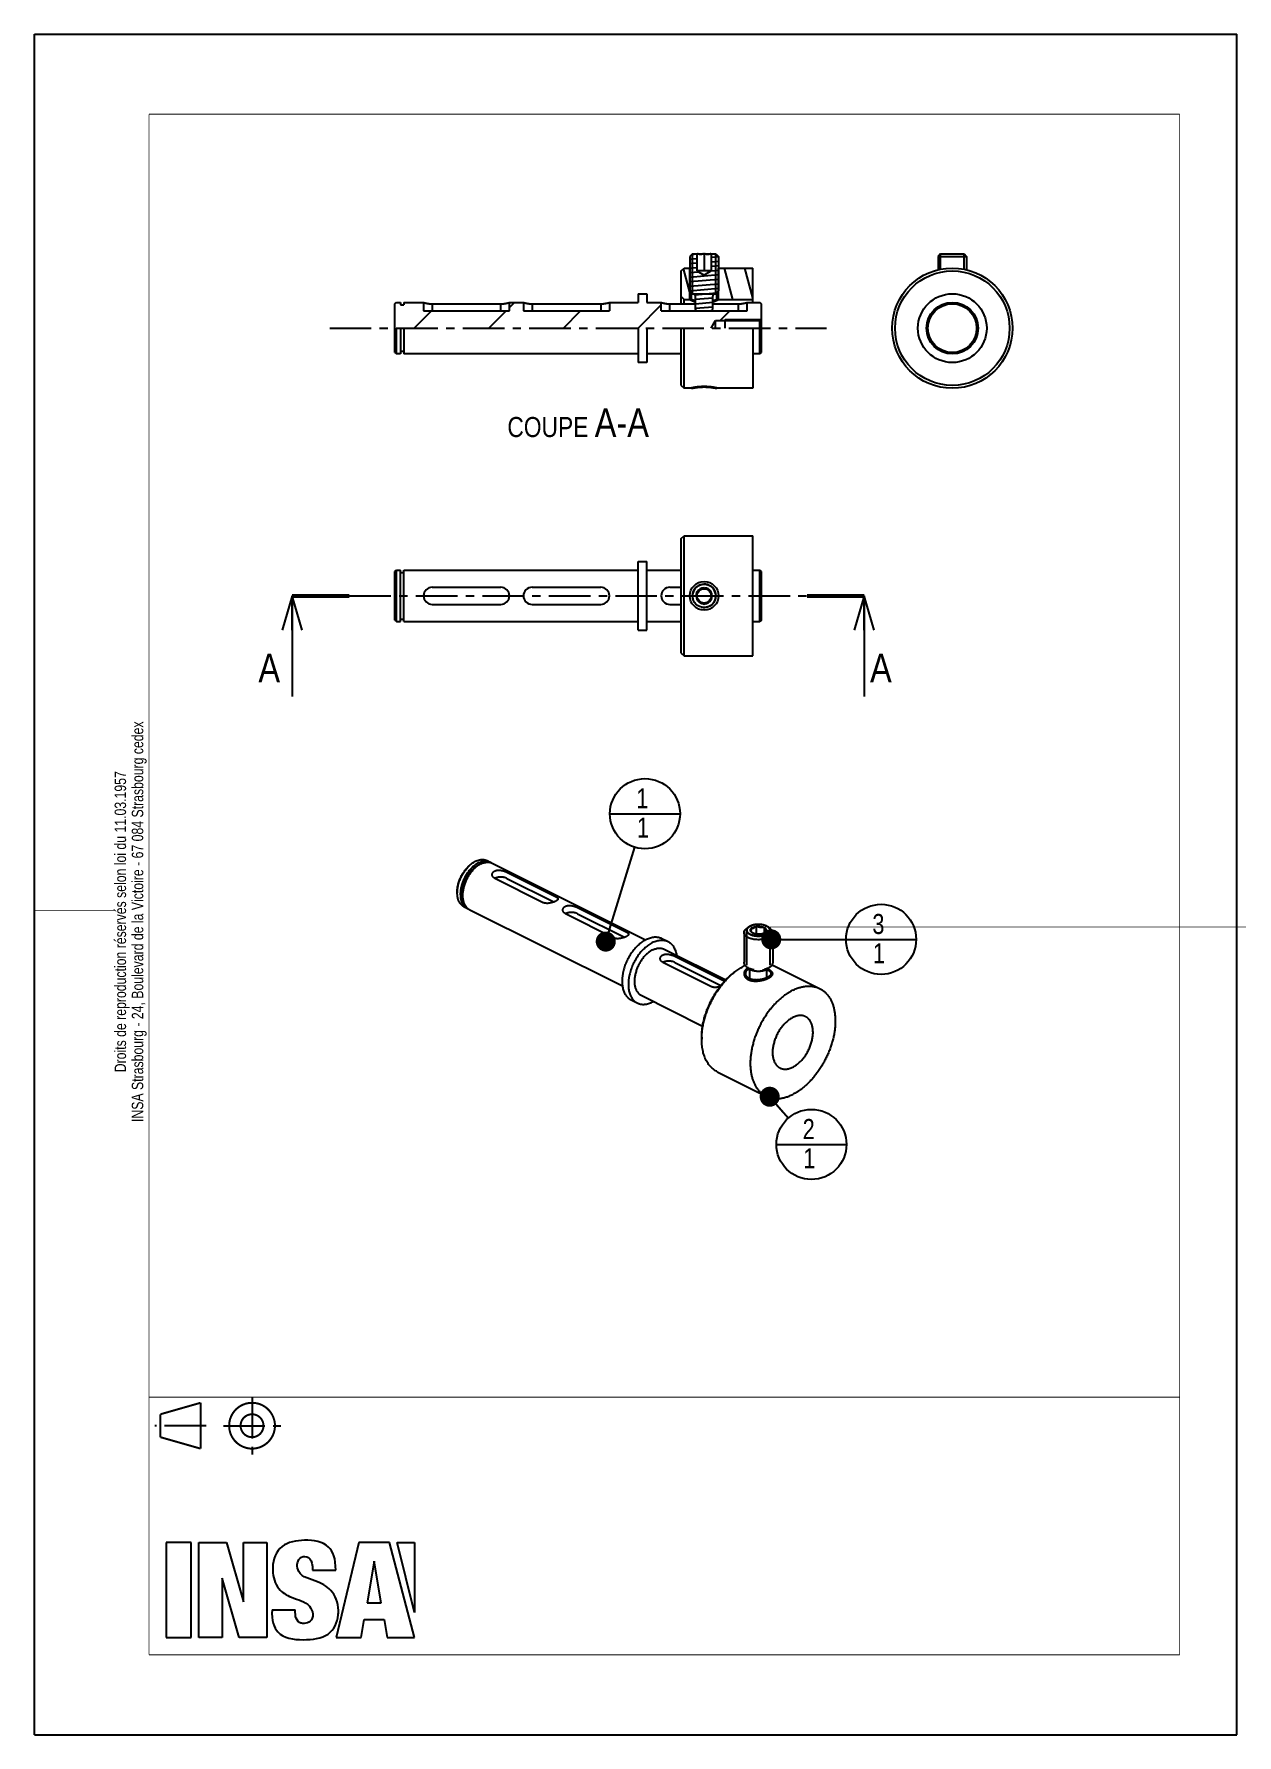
# Model space of a CAD drawing. Header units: millimetres. Extents: x 0 to 210, y 0 to 297.
import ezdxf

# ---------------------------------------------------------------- set-up
doc = ezdxf.new("R2010")
doc.units = ezdxf.units.MM
doc.header["$LTSCALE"] = 19.36
doc.linetypes.add('CENTER', pattern=[0.6, 0.375, -0.075, 0.075, -0.075])
doc.layers.get('0').update_dxf_attribs({"linetype": 'CONTINUOUS'})
doc.layers.add('02___PRT_ALL_AXES', color=7, linetype='CONTINUOUS')
doc.layers.add('DEFAULT_1', color=7, linetype='CENTER')
doc.styles.get("Standard").update_dxf_attribs({"font": 'txt', "width": 0.85})
doc.styles.add('TEXTSTYLE_2', font='txt', dxfattribs={"width": 0.8})
doc.styles.add('TEXTSTYLE_5', font='txt', dxfattribs={"width": 0.7})
doc.dimstyles.get("Standard").update_dxf_attribs({"dimtxt": 3.5, "dimasz": 3.5, "dimexe": 1.5, "dimexo": 1, "dimtad": 1, "dimdec": 3, "dimtxsty": 'STANDARD', "dimblk": 'OPEN', "dimblk1": 'OPEN', "dimblk2": 'OPEN', "dimcen": 0.09, "dimadec": 3, "dimazin": 2, "dimtol": 1, "dimtp": 0.001, "dimtm": 0.001, "dimtfac": 1, "dimtdec": 3, "dimtofl": 0, "dimtmove": 0, "dimatfit": 3, "dimldrblk": 'OPEN', "dimfxl": 1, "dimtolj": 1, "dimarcsym": 0})

msp = doc.modelspace()

# ---------------------------------------------------------------- texts
at = {"color": 2, "linetype": 'CONTINUOUS', "insert": (94.95, 231.63), "char_height": 3.5, "width": 45.2812, "attachment_point": 2, "line_spacing_factor": 0.9}
msp.add_mtext('COUPE \\H5.0;A-A', dxfattribs=at)
at = {"color": 7, "linetype": 'CONTINUOUS', "char_height": 5, "width": 7.2949, "attachment_point": 1, "line_spacing_factor": 0.9}
for insert in [(39.11, 188.8), (145.92, 188.8)]:
    msp.add_mtext('A', dxfattribs=dict(at, insert=insert))
at = {"color": 7, "linetype": 'CONTINUOUS', "insert": (14, 142), "char_height": 2, "width": 115.2, "attachment_point": 2, "rotation": 90, "line_spacing_factor": 0.9, "style": 'TEXTSTYLE_2'}
msp.add_mtext('Droits de reproduction réservés selon loi du 11.03.1957\\PINSA Strasbourg - 24, Boulevard de la Victoire - 67 084 Strasbourg cedex', dxfattribs=at)

# ---------------------------------------------------------------- blocks, each defined once
blk = doc.blocks.new('VUE_PROJETEE_BL0', base_point=(32, 54))
at = {"color": 7, "linetype": 'CONTINUOUS', "const_width": 0.35}
for points in [[(29, 58), (22, 56)], [(29, 50), (29, 58)], [(22, 56), (22, 52)], [(22, 52), (29, 50)]]:
    blk.add_lwpolyline(points, dxfattribs=at)
for points in [[(34, 54, 1), (42, 54, 1)], [(36, 54, 1), (40, 54, 1)]]:
    blk.add_lwpolyline(points, format="xyb", close=True, dxfattribs=at)
at = {"layer": 'DEFAULT_1', "color": 7, "linetype": 'CENTER'}
for p, q in [((38, 59), (38, 49)), ((30, 54), (21, 54)), ((33, 54), (43, 54))]:
    blk.add_line(p, q, dxfattribs=at)
blk = doc.blocks.new('LOGO_INSA_2014_BL1', base_point=(44.69, 25.32))
at = {"color": 4, "linetype": 'CONTINUOUS'}
for p, q in [((23, 33.63), (23, 17)), ((27.39, 33.63), (23, 33.63)), ((27.39, 17), (27.39, 33.63)), ((28.72, 17), (28.72, 33.63)), ((28.72, 33.63), (33.51, 33.63)), ((33.51, 33.63), (36.51, 23.25)), ((36.51, 23.25), (36.51, 33.63)), ((36.51, 33.63), (40.56, 33.63)), ((40.56, 33.63), (40.56, 17)), ((56.66, 33.63), (52.67, 17)), ((61.99, 33.63), (56.66, 33.63)), ((66.38, 17), (61.99, 33.63)), ((66.38, 21.39), (63.32, 33.63)), ((63.32, 33.63), (66.38, 33.63)), ((66.38, 33.63), (66.38, 21.39)), ((59.33, 30.37), (58.13, 23.05)), ((60.52, 23.05), (59.33, 30.37)), ((32.78, 27.38), (32.78, 17)), ((35.77, 17), (32.78, 27.38)), ((48.55, 28.78), (52.61, 28.78)), ((41.5, 21.86), (45.55, 21.86)), ((58.13, 23.05), (60.52, 23.05)), ((57.06, 17), (57.6, 20.15)), ((57.6, 20.15), (61.06, 20.15)), ((61.06, 20.15), (61.59, 17)), ((23, 17), (27.39, 17)), ((32.78, 17), (28.72, 17)), ((40.56, 17), (35.77, 17)), ((52.67, 17), (57.06, 17)), ((61.59, 17), (66.38, 17))]:
    blk.add_line(p, q, dxfattribs=at)
for points, knots in [([(52.61, 28.78), (52.65, 30.8), (51.52, 33.59), (47.49, 34.27), (42.61, 33.37), (41.65, 30.67), (41.61, 29.2)], [0, 0, 0, 0, 0.220663, 0.498464, 0.736526, 1, 1, 1, 1]), ([(53.07, 21.25), (53.14, 22.57), (52.47, 25.11), (49.37, 27.02), (46.26, 27.56), (45.78, 29.8), (46.23, 30.98), (47.14, 31.25), (47.56, 31.13)], [0, 0, 0, 0, 0.257935, 0.473327, 0.735322, 0.82474, 0.912642, 1, 1, 1, 1]), ([(47.56, 31.13), (47.76, 31.07), (48.32, 30.72), (48.6, 29.73), (48.55, 28.78)], [0, 0, 0, 0, 0.351987, 1, 1, 1, 1]), ([(41.61, 29.2), (41.61, 29.05), (41.62, 27.73), (42.27, 25.46), (45.09, 23.75), (47.81, 23.29), (48.76, 21.13), (48.44, 19.86), (47.3, 19.43), (46.71, 19.49), (46.52, 19.55)], [0, 0, 0, 0, 0.030294, 0.258124, 0.4422, 0.69203, 0.798044, 0.8992, 0.965836, 1, 1, 1, 1]), ([(41.5, 21.86), (41.39, 19.98), (42.36, 17.04), (46.64, 16.42), (51.7, 17.03), (52.96, 19.71), (53.07, 21.16), (53.07, 21.25)], [0, 0, 0, 0, 0.203012, 0.491002, 0.744803, 0.984522, 1, 1, 1, 1]), ([(46.52, 19.55), (46.18, 19.66), (45.65, 20.11), (45.51, 21.23), (45.55, 21.86)], [0, 0, 0, 0, 0.573245, 1, 1, 1, 1])]:
    blk.add_open_spline(points, degree=3, knots=knots, dxfattribs=at)
blk = doc.blocks.new('_OPEN')
at = {"color": 0, "linetype": 'BYBLOCK'}
for p, q in [((0, 0), (-1, 0.214)), ((-1, -0.214), (0, 0)), ((-1, 0), (0, 0))]:
    blk.add_line(p, q, dxfattribs=at)
blk = doc.blocks.new('XSEC_OPEN')
at = {"color": 0, "linetype": 'BYBLOCK'}
for p, q in [((0, 0), (-1, 0.292)), ((-1, -0.292), (0, 0)), ((-1, 0), (0, 0))]:
    blk.add_line(p, q, dxfattribs=at)
blk = doc.blocks.new('BOM BALLOON 1_BL2', base_point=(106.62, 160.86))
at = {"color": 2, "linetype": 'CONTINUOUS'}
blk.add_line((100.49, 160.86), (112.74, 160.86), dxfattribs=at)
blk.add_circle((106.62, 160.86), 6.12, dxfattribs=at)
at = {"color": 2, "linetype": 'CONTINUOUS', "style": 'TEXTSTYLE_5', "width": 0.808594}
for p in [(105.1, 161.8), (105.2, 156.68)]:
    blk.add_text('1', height=3.5, dxfattribs=at).set_placement(p)
blk = doc.blocks.new('BOM BALLOON 2_BL3', base_point=(135.68, 103.12))
at = {"color": 2, "linetype": 'CONTINUOUS'}
blk.add_line((129.56, 103.12), (141.81, 103.12), dxfattribs=at)
blk.add_circle((135.68, 103.12), 6.12, dxfattribs=at)
at = {"color": 2, "linetype": 'CONTINUOUS', "style": 'TEXTSTYLE_5', "width": 0.808594}
for s, p in [('2', (134.16, 104.06)), ('1', (134.26, 98.95))]:
    blk.add_text(s, height=3.5, dxfattribs=at).set_placement(p)
blk = doc.blocks.new('BOM BALLOON 3_BL4', base_point=(147.85, 138.92))
at = {"color": 2, "linetype": 'CONTINUOUS'}
blk.add_line((141.73, 138.92), (153.98, 138.92), dxfattribs=at)
blk.add_circle((147.85, 138.92), 6.12, dxfattribs=at)
at = {"color": 2, "linetype": 'CONTINUOUS', "style": 'TEXTSTYLE_5', "width": 0.808594}
for s, p in [('3', (146.33, 139.86)), ('1', (146.43, 134.75))]:
    blk.add_text(s, height=3.5, dxfattribs=at).set_placement(p)

# ---------------------------------------------------------------- hatches: boundary and pattern name
at = {"linetype": 'CONTINUOUS'}
h = msp.add_hatch(dxfattribs=at)
h.set_pattern_fill('default__1', color=2, scale=0.78582, angle=5, style=0, pattern_type=0)
h.set_pattern_definition([(5, (0, 0), (-0.0684888, 0.7828302), [])])
edge = h.paths.add_edge_path()
edge.add_line((115.7, 248.64), (115.45, 248.89))
edge.add_line((115.45, 248.89), (115.45, 251.25))
edge.add_spline(control_points=[(115.45, 251.25), (115.45, 251.27), (115.44, 251.31), (115.42, 251.37), (115.38, 251.42), (115.35, 251.45), (115.33, 251.46)], knot_values=[0, 0, 0, 0, 0.25, 0.5, 0.75, 1, 1, 1, 1], degree=3, periodic=0)
edge.add_line((115.33, 251.46), (114.56, 251.96))
edge.add_spline(control_points=[(114.56, 251.96), (114.55, 251.97), (114.51, 252), (114.48, 252.05), (114.45, 252.11), (114.45, 252.15), (114.45, 252.17)], knot_values=[0, 0, 0, 0, 0.25, 0.5, 0.75, 1, 1, 1, 1], degree=3, periodic=0)
edge.add_line((114.45, 252.17), (114.45, 258.18))
edge.add_line((114.45, 258.18), (114.91, 258.64))
edge.add_line((114.91, 258.64), (115.55, 258.64))
edge.add_line((115.55, 258.64), (115.7, 258.49))
edge.add_line((115.7, 258.49), (115.7, 255.64))
edge.add_line((115.7, 255.64), (116.95, 254.91))
edge.add_line((116.95, 254.91), (118.2, 255.64))
edge.add_line((118.2, 255.64), (118.2, 258.49))
edge.add_line((118.2, 258.49), (118.34, 258.64))
edge.add_line((118.34, 258.64), (118.99, 258.64))
edge.add_line((118.99, 258.64), (119.45, 258.18))
edge.add_line((119.45, 258.18), (119.45, 252.17))
edge.add_spline(control_points=[(119.45, 252.17), (119.45, 252.15), (119.44, 252.11), (119.42, 252.05), (119.38, 252), (119.35, 251.97), (119.33, 251.96)], knot_values=[0, 0, 0, 0, 0.25, 0.5, 0.75, 1, 1, 1, 1], degree=3, periodic=0)
edge.add_line((119.33, 251.96), (118.56, 251.46))
edge.add_spline(control_points=[(118.56, 251.46), (118.55, 251.45), (118.51, 251.42), (118.48, 251.37), (118.45, 251.31), (118.45, 251.27), (118.45, 251.25)], knot_values=[0, 0, 0, 0, 0.25, 0.5, 0.75, 1, 1, 1, 1], degree=3, periodic=0)
edge.add_line((118.45, 251.25), (118.45, 248.89))
edge.add_line((118.45, 248.89), (118.2, 248.64))
edge.add_line((118.2, 248.64), (115.7, 248.64))
h = msp.add_hatch(dxfattribs=at)
h.set_pattern_fill('0_INSA_alliages_ferreux', color=2, angle=240, style=0, pattern_type=2)
h.set_pattern_definition([(285, (105.3988, 245.6357), (2.44424, 4.23355), [])])
edge = h.paths.add_edge_path()
edge.add_line((119.15, 251.84), (119.33, 251.96))
edge.add_arc((119.2, 252.17), 0.25, 302.9225, 360)
edge.add_line((119.45, 252.17), (119.45, 256.14))
edge.add_line((119.45, 256.14), (125.45, 256.14))
edge.add_line((125.45, 256.14), (125.45, 250.64))
edge.add_line((125.45, 250.64), (119.15, 250.64))
edge.add_line((119.15, 250.64), (119.15, 251.84))
edge = h.paths.add_edge_path()
edge.add_line((114.56, 251.96), (114.75, 251.84))
edge.add_line((114.75, 251.84), (114.75, 250.64))
edge.add_line((114.75, 250.64), (113.45, 250.64))
edge.add_line((113.45, 250.64), (112.95, 251.14))
edge.add_line((112.95, 251.14), (112.95, 255.64))
edge.add_line((112.95, 255.64), (113.45, 256.14))
edge.add_line((113.45, 256.14), (114.45, 256.14))
edge.add_line((114.45, 256.14), (114.45, 252.17))
edge.add_arc((114.7, 252.17), 0.25, 180, 237.0775)
h = msp.add_hatch(dxfattribs=at)
h.set_pattern_fill('0_INSA_alliages_ferreux', color=2, style=0, pattern_type=2)
h.set_pattern_definition([(45, (105.399, 245.636), (-13.025, 0), [])])
h.paths.add_polyline_path([(126.95, 247.2), (126.7, 246.95), (118.95, 246.95), (118.16, 245.64), (62.95, 245.64), (62.95, 249.89), (63.2, 250.14), (63.95, 250.14), (63.95, 249.69), (64.5, 249.69), (64.5, 250.14), (67.95, 250.14), (67.95, 248.64), (82.95, 248.64), (82.95, 250.14), (85.4, 250.14), (85.4, 248.64), (100.4, 248.64), (100.4, 250.14), (105.4, 250.14), (105.4, 251.64), (106.95, 251.64), (106.95, 250.14), (109.45, 250.14), (109.45, 248.64), (124.45, 248.64), (124.45, 250.14), (126.7, 250.14), (126.95, 249.89)])

# ---------------------------------------------------------------- linework, layer by layer
at = {"color": 7, "linetype": 'CONTINUOUS'}
for p, q in [((0, 0), (0, 297)), ((0, 297), (210, 297)), ((210, 0), (210, 297)), ((114.91, 258.64), (114.45, 258.18)), ((114.91, 258.64), (118.99, 258.64)), ((115.55, 258.64), (115.7, 258.49)), ((115.7, 258.49), (115.7, 255.64)), ((116.93, 258.64), (116.93, 255.64)), ((118.19, 258.64), (118.19, 255.64)), ((118.34, 258.64), (118.2, 258.49)), ((118.2, 258.49), (118.2, 255.64)), ((118.99, 258.64), (119.45, 258.18)), ((158.25, 258.64), (162.33, 258.64)), ((112.95, 255.64), (113.45, 256.14)), ((112.95, 249.88), (112.95, 255.64)), ((113.45, 256.14), (114.45, 256.14)), ((114.45, 258.18), (114.45, 252.17)), ((118.2, 255.64), (115.7, 255.64)), ((115.7, 255.64), (116.95, 254.91)), ((118.2, 255.64), (116.95, 254.91)), ((119.45, 258.18), (119.45, 252.17)), ((119.45, 256.14), (125.45, 256.14)), ((125.45, 250.14), (125.45, 256.14)), ((62.95, 249.89), (63.2, 250.14)), ((62.95, 241.39), (62.95, 249.89)), ((63.2, 250.14), (63.95, 250.14)), ((63.95, 250.14), (63.95, 249.69)), ((63.95, 249.69), (64.5, 249.69)), ((64.5, 250.14), (64.5, 249.69)), ((64.5, 250.14), (67.95, 250.14)), ((67.95, 250.14), (67.95, 248.64)), ((67.95, 250.14), (67.96, 250.13)), ((67.96, 250.13), (67.98, 250.12)), ((67.98, 250.12), (68.01, 250.12)), ((68.01, 250.12), (68.04, 250.11)), ((68.04, 250.11), (68.06, 250.1)), ((68.06, 250.1), (68.09, 250.09)), ((68.09, 250.09), (68.12, 250.08)), ((68.12, 250.08), (68.14, 250.07)), ((68.14, 250.07), (68.17, 250.07)), ((68.17, 250.07), (68.2, 250.06)), ((68.2, 250.06), (68.22, 250.05)), ((68.22, 250.05), (68.24, 250.05)), ((68.24, 250.05), (68.26, 250.04)), ((68.26, 250.04), (68.28, 250.04)), ((68.28, 250.04), (68.3, 250.03)), ((68.3, 250.03), (68.33, 250.02)), ((68.33, 250.02), (68.35, 250.02)), ((68.35, 250.02), (68.38, 250.01)), ((68.38, 250.01), (68.4, 250.01)), ((68.4, 250.01), (68.43, 250)), ((69.45, 249.88), (81.47, 249.88)), ((82.51, 250.01), (82.53, 250.01)), ((82.53, 250.01), (82.56, 250.02)), ((82.56, 250.02), (82.58, 250.03)), ((82.58, 250.03), (82.6, 250.03)), ((82.6, 250.03), (82.63, 250.04)), ((82.63, 250.04), (82.65, 250.04)), ((82.65, 250.04), (82.67, 250.05)), ((82.67, 250.05), (82.69, 250.06)), ((82.69, 250.06), (82.71, 250.06)), ((82.71, 250.06), (82.74, 250.07)), ((82.74, 250.07), (82.76, 250.08)), ((82.76, 250.08), (82.79, 250.08)), ((82.79, 250.08), (82.82, 250.09)), ((82.82, 250.09), (82.84, 250.1)), ((82.84, 250.1), (82.87, 250.11)), ((82.87, 250.11), (82.9, 250.12)), ((82.9, 250.12), (82.92, 250.13)), ((82.92, 250.13), (82.95, 250.14)), ((82.95, 248.64), (82.95, 250.14)), ((82.95, 250.14), (82.95, 250.14)), ((82.95, 250.14), (85.4, 250.14)), ((85.4, 250.14), (85.4, 248.64)), ((85.4, 250.14), (85.42, 250.13)), ((85.42, 250.13), (85.45, 250.12)), ((85.45, 250.12), (85.47, 250.11)), ((85.47, 250.11), (85.5, 250.1)), ((85.5, 250.1), (85.53, 250.09)), ((85.57, 250.08), (85.59, 250.07)), ((85.59, 250.07), (85.62, 250.07)), ((85.62, 250.07), (85.65, 250.06)), ((85.65, 250.06), (85.67, 250.05)), ((85.67, 250.05), (85.69, 250.05)), ((85.69, 250.05), (85.71, 250.04)), ((85.71, 250.04), (85.73, 250.04)), ((85.73, 250.04), (85.75, 250.03)), ((85.75, 250.03), (85.78, 250.02)), ((85.78, 250.02), (85.8, 250.02)), ((85.8, 250.02), (85.83, 250.01)), ((85.83, 250.01), (85.85, 250.01)), ((85.85, 250.01), (85.88, 250)), ((86.9, 249.88), (98.92, 249.88)), ((99.96, 250.01), (99.98, 250.01)), ((99.98, 250.01), (100.01, 250.02)), ((100.01, 250.02), (100.03, 250.03)), ((100.03, 250.03), (100.05, 250.03)), ((100.05, 250.03), (100.08, 250.04)), ((100.08, 250.04), (100.1, 250.04)), ((100.1, 250.04), (100.12, 250.05)), ((100.12, 250.05), (100.14, 250.06)), ((100.14, 250.06), (100.16, 250.06)), ((100.16, 250.06), (100.19, 250.07)), ((100.19, 250.07), (100.21, 250.08)), ((100.21, 250.08), (100.24, 250.08)), ((100.24, 250.08), (100.27, 250.09)), ((100.27, 250.09), (100.29, 250.1)), ((100.29, 250.1), (100.32, 250.11)), ((100.32, 250.11), (100.35, 250.12)), ((100.35, 250.12), (100.37, 250.13)), ((100.37, 250.13), (100.4, 250.14)), ((100.4, 250.14), (105.4, 250.14)), ((100.4, 250.14), (100.4, 248.64)), ((105.4, 251.64), (106.95, 251.64)), ((105.4, 251.64), (105.4, 250.14)), ((106.95, 251.64), (106.95, 250.14)), ((106.95, 250.14), (109.45, 250.14)), ((109.45, 250.14), (109.46, 250.13)), ((109.45, 250.14), (109.45, 250.14)), ((109.45, 248.64), (109.45, 250.14)), ((109.46, 250.13), (109.49, 250.12)), ((109.49, 250.12), (109.52, 250.11)), ((109.52, 250.11), (109.55, 250.1)), ((109.55, 250.1), (109.57, 250.1)), ((109.57, 250.1), (109.6, 250.09)), ((109.6, 250.09), (109.63, 250.08)), ((109.63, 250.08), (109.65, 250.07)), ((109.65, 250.07), (109.68, 250.06)), ((109.68, 250.06), (109.7, 250.06)), ((109.7, 250.06), (109.72, 250.05)), ((109.72, 250.05), (109.74, 250.05)), ((109.74, 250.05), (109.76, 250.04)), ((109.76, 250.04), (109.78, 250.04)), ((109.78, 250.04), (109.8, 250.03)), ((109.8, 250.03), (109.83, 250.02)), ((109.83, 250.02), (109.85, 250.02)), ((109.85, 250.02), (109.88, 250.01)), ((109.88, 250.01), (109.9, 250.01)), ((109.9, 250.01), (109.93, 250)), ((113.45, 250.64), (112.95, 251.14)), ((113.45, 250.64), (114.75, 250.64)), ((113.45, 249.88), (113.45, 250.64)), ((115.33, 251.46), (114.56, 251.96)), ((114.75, 250.64), (114.75, 251.84)), ((114.75, 250.64), (114.75, 250.64)), ((114.79, 250.62), (114.77, 250.63)), ((114.82, 250.6), (114.79, 250.62)), ((114.84, 250.6), (114.82, 250.6)), ((114.87, 250.59), (114.84, 250.6)), ((114.88, 250.58), (114.87, 250.59)), ((114.9, 250.57), (114.88, 250.58)), ((114.92, 250.56), (114.9, 250.57)), ((118.99, 251.58), (114.91, 251.58)), ((114.95, 250.55), (114.92, 250.56)), ((114.97, 250.54), (114.95, 250.55)), ((115, 250.53), (114.97, 250.54)), ((115.02, 250.52), (115, 250.53)), ((115.05, 250.51), (115.02, 250.52)), ((115.08, 250.5), (115.05, 250.51)), ((115.45, 248.89), (115.45, 251.25)), ((118.45, 248.89), (118.45, 251.25)), ((118.45, 249.88), (122.97, 249.88)), ((118.56, 251.46), (119.33, 251.96)), ((118.88, 250.52), (118.85, 250.51)), ((118.9, 250.53), (118.88, 250.52)), ((118.93, 250.54), (118.9, 250.53)), ((118.95, 250.55), (118.93, 250.54)), ((118.97, 250.56), (118.95, 250.55)), ((118.99, 250.57), (118.97, 250.56)), ((119.01, 250.58), (118.99, 250.57)), ((119.03, 250.59), (119.01, 250.58)), ((119.06, 250.6), (119.03, 250.59)), ((119.08, 250.6), (119.06, 250.6)), ((119.1, 250.62), (119.08, 250.6)), ((119.13, 250.63), (119.1, 250.62)), ((119.15, 250.64), (119.13, 250.63)), ((119.15, 250.64), (119.15, 251.84)), ((119.15, 250.64), (125.45, 250.64)), ((124.01, 250.01), (124.03, 250.01)), ((124.03, 250.01), (124.06, 250.02)), ((124.06, 250.02), (124.08, 250.03)), ((124.08, 250.03), (124.1, 250.03)), ((124.1, 250.03), (124.13, 250.04)), ((124.13, 250.04), (124.15, 250.04)), ((124.15, 250.04), (124.17, 250.05)), ((124.17, 250.05), (124.19, 250.06)), ((124.19, 250.06), (124.21, 250.06)), ((124.21, 250.06), (124.24, 250.07)), ((124.24, 250.07), (124.26, 250.08)), ((124.26, 250.08), (124.29, 250.08)), ((124.29, 250.08), (124.32, 250.09)), ((124.32, 250.09), (124.34, 250.1)), ((124.34, 250.1), (124.37, 250.11)), ((124.37, 250.11), (124.4, 250.12)), ((124.4, 250.12), (124.42, 250.13)), ((124.42, 250.13), (124.45, 250.14)), ((124.45, 250.14), (126.7, 250.14)), ((124.45, 248.64), (124.45, 250.14)), ((126.95, 249.89), (126.7, 250.14)), ((126.95, 241.39), (126.95, 249.89)), ((67.95, 248.64), (82.95, 248.64)), ((85.4, 248.64), (100.4, 248.64)), ((109.45, 248.64), (124.45, 248.64)), ((115.7, 248.64), (115.45, 248.89)), ((118.16, 245.64), (118.95, 246.95)), ((118.2, 248.64), (118.45, 248.89)), ((118.95, 246.95), (126.7, 246.95)), ((118.95, 245.64), (118.95, 246.95)), ((120.65, 245.64), (120.65, 247.14)), ((126.7, 246.95), (126.95, 247.2)), ((126.7, 241.14), (126.7, 246.95)), ((63.2, 241.14), (63.2, 245.64)), ((112.95, 235.64), (112.95, 245.64)), ((113.45, 235.14), (113.45, 245.64)), ((62.95, 241.39), (63.2, 241.14)), ((63.95, 241.14), (63.2, 241.14)), ((112.95, 241.14), (106.95, 241.14)), ((126.7, 241.14), (125.45, 241.14)), ((126.7, 241.14), (126.95, 241.39)), ((112.95, 235.64), (113.45, 235.14)), ((114.75, 235.14), (113.45, 235.14)), ((112.95, 208.9), (113.45, 209.4)), ((112.95, 188.9), (112.95, 208.9)), ((113.45, 188.4), (113.45, 209.4)), ((62.95, 203.15), (63.2, 203.4)), ((62.95, 194.65), (62.95, 203.15)), ((63.2, 194.4), (63.2, 203.4)), ((126.95, 203.15), (126.7, 203.4)), ((126.7, 194.4), (126.7, 203.4)), ((126.95, 194.65), (126.95, 203.15)), ((69.45, 200.4), (81.45, 200.4)), ((86.9, 200.4), (98.9, 200.4)), ((110.95, 200.4), (112.95, 200.4)), ((115.69, 199.6), (116.93, 200.34)), ((115.71, 198.16), (115.69, 199.6)), ((116.93, 200.34), (118.19, 199.64)), ((118.21, 198.19), (118.19, 199.64)), ((69.45, 197.4), (81.45, 197.4)), ((86.9, 197.4), (98.9, 197.4)), ((110.95, 197.4), (112.95, 197.4)), ((115.71, 198.16), (116.97, 197.45)), ((116.97, 197.45), (118.21, 198.19)), ((62.95, 194.65), (63.2, 194.4)), ((126.95, 194.65), (126.7, 194.4)), ((112.95, 188.9), (113.45, 188.4)), ((76.24, 152.04), (76.38, 152.15)), ((80.38, 149.58), (88.86, 145.34)), ((82.5, 150.64), (90.98, 146.4)), ((82.5, 149.57), (90.73, 145.45)), ((73.84, 147.24), (73.84, 147.06)), ((92.72, 143.41), (101.2, 139.17)), ((94.84, 144.47), (103.32, 140.23)), ((94.84, 143.4), (103.07, 139.28)), ((125.02, 140.7), (125.1, 140.73)), ((125.05, 140.65), (125.02, 140.7)), ((125.4, 140), (125.37, 140.05)), ((125.5, 139.99), (125.4, 140)), ((125.97, 141.17), (126.04, 141.21)), ((126.04, 141.21), (126.14, 141.2)), ((126.04, 141.21), (126.04, 139.84)), ((126.79, 139.81), (126.69, 139.83)), ((126.86, 139.85), (126.79, 139.81)), ((127.34, 141.03), (127.44, 141.02)), ((127.44, 141.02), (127.44, 140.04)), ((127.44, 141.02), (127.47, 140.97)), ((127.81, 140.32), (127.74, 140.29)), ((127.79, 140.37), (127.81, 140.32)), ((109.72, 134.91), (118.21, 130.67)), ((111.84, 135.97), (120.33, 131.73)), ((111.84, 134.9), (119.88, 130.88)), ((124.92, 132.07), (124.92, 133.8)), ((125.69, 133.58), (125.34, 133.67)), ((127.15, 133.58), (127.5, 133.67)), ((127.92, 132.24), (127.92, 133.8)), ((122.18, 133.14), (122.46, 133.35)), ((116.52, 121.83), (116.52, 121.47)), ((0, 0), (210, 0))]:
    msp.add_line(p, q, dxfattribs=at)
at = {"color": 2, "linetype": 'CONTINUOUS'}
for p, q in [((114.91, 251.58), (114.91, 258.64)), ((118.99, 251.58), (118.99, 258.64)), ((158.25, 255.94), (158.25, 258.64)), ((162.33, 255.94), (162.33, 258.64)), ((120.65, 247.14), (126.95, 247.14)), ((124.38, 134.4), (124.38, 140.51)), ((124.38, 140.51), (124.38, 140.5)), ((124.75, 141.1), (124.75, 141.1)), ((124.86, 141.17), (124.85, 141.17)), ((128.08, 141.1), (128.08, 141.1)), ((128.46, 140.51), (128.46, 140.52)), ((128.46, 134.4), (128.46, 140.51))]:
    msp.add_line(p, q, dxfattribs=at)
at = {"color": 9, "linetype": 'CONTINUOUS'}
for p, q in [((69.45, 249.88), (69.45, 248.64)), ((81.45, 248.64), (81.45, 249.88)), ((86.9, 249.88), (86.9, 248.64)), ((98.9, 249.88), (98.9, 248.64)), ((110.95, 248.64), (110.95, 249.88)), ((122.95, 248.64), (122.95, 249.88))]:
    msp.add_line(p, q, dxfattribs=at)
at = {"color": 7, "linetype": 'CONTINUOUS', "const_width": 0.15}
for points in [[(20, 14), (20, 283)], [(20, 283), (200, 283)], [(200, 14), (200, 283)], [(0, 144), (14, 144)], [(20, 59), (200, 59)], [(20, 14), (200, 14)]]:
    msp.add_lwpolyline(points, dxfattribs=at)
at = {"color": 7, "linetype": 'CONTINUOUS'}
for points in [[(115.69, 258.64), (115.69, 258.6), (115.69, 258.57), (115.69, 258.55), (115.69, 258.53), (115.7, 258.51), (115.7, 258.5), (115.7, 258.49), (115.7, 258.49)], [(116.84, 258.64), (116.76, 258.6), (116.68, 258.56), (116.61, 258.54), (116.53, 258.52), (116.46, 258.5), (116.38, 258.49), (116.31, 258.49), (116.24, 258.49), (116.16, 258.5), (116.09, 258.52), (116.01, 258.54), (115.94, 258.56), (115.86, 258.6), (115.78, 258.64)], [(118.1, 258.64), (118.02, 258.6), (117.94, 258.56), (117.86, 258.54), (117.78, 258.52), (117.71, 258.5), (117.63, 258.49), (117.56, 258.49), (117.49, 258.49), (117.41, 258.5), (117.34, 258.52), (117.26, 258.54), (117.18, 258.56), (117.1, 258.6), (117.02, 258.64)], [(118.2, 258.49), (118.2, 258.49), (118.2, 258.5), (118.2, 258.51), (118.19, 258.52), (118.19, 258.54), (118.19, 258.57), (118.19, 258.6), (118.19, 258.64)], [(68.43, 250), (68.44, 250), (68.45, 249.99), (68.47, 249.99), (68.48, 249.99), (68.49, 249.98), (68.51, 249.98), (68.52, 249.98), (68.54, 249.98), (68.55, 249.97), (68.56, 249.97), (68.58, 249.97), (68.59, 249.96), (68.61, 249.96), (68.62, 249.96), (68.64, 249.96), (68.65, 249.95), (68.67, 249.95), (68.68, 249.95), (68.7, 249.94), (68.71, 249.94), (68.73, 249.94), (68.74, 249.94), (68.76, 249.93), (68.77, 249.93), (68.79, 249.93), (68.8, 249.93), (68.82, 249.92), (68.84, 249.92), (68.85, 249.92), (68.87, 249.92), (68.88, 249.92), (68.9, 249.91), (68.92, 249.91), (68.93, 249.91), (68.95, 249.91), (68.96, 249.91), (68.98, 249.9), (69, 249.9), (69.01, 249.9), (69.03, 249.9), (69.05, 249.9), (69.06, 249.9), (69.08, 249.89), (69.1, 249.89), (69.11, 249.89), (69.13, 249.89), (69.15, 249.89), (69.16, 249.89), (69.18, 249.89), (69.2, 249.89), (69.21, 249.88), (69.23, 249.88), (69.25, 249.88), (69.26, 249.88), (69.28, 249.88), (69.3, 249.88), (69.31, 249.88), (69.33, 249.88), (69.35, 249.88), (69.36, 249.88), (69.38, 249.88), (69.4, 249.88), (69.42, 249.88), (69.43, 249.88), (69.45, 249.88)], [(81.47, 249.88), (81.48, 249.88), (81.5, 249.88), (81.52, 249.88), (81.53, 249.88), (81.55, 249.88), (81.57, 249.88), (81.58, 249.88), (81.6, 249.88), (81.62, 249.88), (81.63, 249.88), (81.65, 249.88), (81.67, 249.88), (81.68, 249.88), (81.7, 249.89), (81.72, 249.89), (81.73, 249.89), (81.75, 249.89), (81.77, 249.89), (81.78, 249.89), (81.8, 249.89), (81.82, 249.89), (81.83, 249.9), (81.85, 249.9), (81.87, 249.9), (81.88, 249.9), (81.9, 249.9), (81.92, 249.9), (81.93, 249.91), (81.95, 249.91), (81.97, 249.91), (81.98, 249.91), (82, 249.91), (82.01, 249.92), (82.03, 249.92), (82.05, 249.92), (82.06, 249.92), (82.08, 249.92), (82.09, 249.93), (82.11, 249.93), (82.12, 249.93), (82.14, 249.93), (82.16, 249.94), (82.17, 249.94), (82.19, 249.94), (82.2, 249.94), (82.22, 249.95), (82.23, 249.95), (82.25, 249.95), (82.26, 249.96), (82.28, 249.96), (82.29, 249.96), (82.31, 249.96), (82.32, 249.97), (82.33, 249.97), (82.35, 249.97), (82.36, 249.98), (82.38, 249.98), (82.39, 249.98), (82.4, 249.98), (82.42, 249.99), (82.43, 249.99), (82.44, 249.99), (82.46, 250), (82.47, 250), (82.48, 250), (82.51, 250.01)], [(85.53, 250.09), (85.54, 250.09), (85.57, 250.08)], [(85.88, 250), (85.89, 250), (85.9, 249.99), (85.92, 249.99), (85.93, 249.99), (85.94, 249.98), (85.96, 249.98), (85.97, 249.98), (85.99, 249.98), (86, 249.97), (86.01, 249.97), (86.03, 249.97), (86.04, 249.96), (86.06, 249.96), (86.07, 249.96), (86.09, 249.96), (86.1, 249.95), (86.12, 249.95), (86.13, 249.95), (86.15, 249.94), (86.16, 249.94), (86.18, 249.94), (86.19, 249.94), (86.21, 249.93), (86.22, 249.93), (86.24, 249.93), (86.25, 249.93), (86.27, 249.92), (86.29, 249.92), (86.3, 249.92), (86.32, 249.92), (86.33, 249.92), (86.35, 249.91), (86.37, 249.91), (86.38, 249.91), (86.4, 249.91), (86.41, 249.91), (86.43, 249.9), (86.45, 249.9), (86.46, 249.9), (86.48, 249.9), (86.5, 249.9), (86.51, 249.9), (86.53, 249.89), (86.55, 249.89), (86.56, 249.89), (86.58, 249.89), (86.6, 249.89), (86.61, 249.89), (86.63, 249.89), (86.65, 249.89), (86.66, 249.88), (86.68, 249.88), (86.7, 249.88), (86.71, 249.88), (86.73, 249.88), (86.75, 249.88), (86.76, 249.88), (86.78, 249.88), (86.8, 249.88), (86.81, 249.88), (86.83, 249.88), (86.85, 249.88), (86.87, 249.88), (86.88, 249.88), (86.9, 249.88)], [(98.92, 249.88), (98.93, 249.88), (98.95, 249.88), (98.97, 249.88), (98.98, 249.88), (99, 249.88), (99.02, 249.88), (99.03, 249.88), (99.05, 249.88), (99.07, 249.88), (99.08, 249.88), (99.1, 249.88), (99.12, 249.88), (99.13, 249.88), (99.15, 249.89), (99.17, 249.89), (99.18, 249.89), (99.2, 249.89), (99.22, 249.89), (99.23, 249.89), (99.25, 249.89), (99.27, 249.89), (99.28, 249.9), (99.3, 249.9), (99.32, 249.9), (99.33, 249.9), (99.35, 249.9), (99.37, 249.9), (99.38, 249.91), (99.4, 249.91), (99.42, 249.91), (99.43, 249.91), (99.45, 249.91), (99.46, 249.92), (99.48, 249.92), (99.5, 249.92), (99.51, 249.92), (99.53, 249.92), (99.54, 249.93), (99.56, 249.93), (99.57, 249.93), (99.59, 249.93), (99.61, 249.94), (99.62, 249.94), (99.64, 249.94), (99.65, 249.94), (99.67, 249.95), (99.68, 249.95), (99.7, 249.95), (99.71, 249.96), (99.73, 249.96), (99.74, 249.96), (99.76, 249.96), (99.77, 249.97), (99.78, 249.97), (99.8, 249.97), (99.81, 249.98), (99.83, 249.98), (99.84, 249.98), (99.85, 249.98), (99.87, 249.99), (99.88, 249.99), (99.89, 249.99), (99.91, 250), (99.92, 250), (99.93, 250), (99.96, 250.01)], [(109.93, 250), (109.94, 250), (109.95, 249.99), (109.97, 249.99), (109.98, 249.99), (109.99, 249.98), (110.01, 249.98), (110.02, 249.98), (110.04, 249.98), (110.05, 249.97), (110.06, 249.97), (110.08, 249.97), (110.09, 249.96), (110.11, 249.96), (110.12, 249.96), (110.14, 249.96), (110.15, 249.95), (110.17, 249.95), (110.18, 249.95), (110.2, 249.94), (110.21, 249.94), (110.23, 249.94), (110.24, 249.94), (110.26, 249.93), (110.27, 249.93), (110.29, 249.93), (110.3, 249.93), (110.32, 249.92), (110.34, 249.92), (110.35, 249.92), (110.37, 249.92), (110.38, 249.92), (110.4, 249.91), (110.42, 249.91), (110.43, 249.91), (110.45, 249.91), (110.46, 249.91), (110.48, 249.9), (110.5, 249.9), (110.51, 249.9), (110.53, 249.9), (110.55, 249.9), (110.56, 249.9), (110.58, 249.89), (110.6, 249.89), (110.61, 249.89), (110.63, 249.89), (110.65, 249.89), (110.66, 249.89), (110.68, 249.89), (110.7, 249.89), (110.71, 249.88), (110.73, 249.88), (110.75, 249.88), (110.76, 249.88), (110.78, 249.88), (110.8, 249.88), (110.81, 249.88), (110.83, 249.88), (110.85, 249.88), (110.86, 249.88), (110.88, 249.88), (110.9, 249.88), (110.92, 249.88), (110.93, 249.88), (115.45, 249.88)], [(114.77, 250.63), (114.75, 250.64), (114.75, 250.64)], [(115.45, 250.37), (115.44, 250.37), (115.42, 250.38), (115.39, 250.39), (115.37, 250.39), (115.35, 250.4), (115.34, 250.41), (115.32, 250.41), (115.3, 250.42), (115.28, 250.43), (115.26, 250.43), (115.24, 250.44), (115.22, 250.45), (115.21, 250.45), (115.19, 250.46), (115.17, 250.46), (115.16, 250.47), (115.14, 250.48), (115.12, 250.48), (115.11, 250.49), (115.09, 250.49), (115.08, 250.5)], [(118.85, 250.51), (118.82, 250.5), (118.8, 250.49), (118.79, 250.49), (118.77, 250.48), (118.76, 250.48), (118.74, 250.47), (118.73, 250.46), (118.71, 250.46), (118.69, 250.45), (118.67, 250.45), (118.66, 250.44), (118.64, 250.43), (118.62, 250.43), (118.6, 250.42), (118.58, 250.41), (118.56, 250.41), (118.54, 250.4), (118.52, 250.39), (118.5, 250.39), (118.48, 250.38), (118.46, 250.37), (118.45, 250.37)], [(122.97, 249.88), (122.98, 249.88), (123, 249.88), (123.02, 249.88), (123.03, 249.88), (123.05, 249.88), (123.07, 249.88), (123.08, 249.88), (123.1, 249.88), (123.12, 249.88), (123.13, 249.88), (123.15, 249.88), (123.17, 249.88), (123.18, 249.88), (123.2, 249.89), (123.22, 249.89), (123.23, 249.89), (123.25, 249.89), (123.27, 249.89), (123.28, 249.89), (123.3, 249.89), (123.32, 249.89), (123.33, 249.9), (123.35, 249.9), (123.37, 249.9), (123.38, 249.9), (123.4, 249.9), (123.42, 249.9), (123.43, 249.91), (123.45, 249.91), (123.47, 249.91), (123.48, 249.91), (123.5, 249.91), (123.51, 249.92), (123.53, 249.92), (123.55, 249.92), (123.56, 249.92), (123.58, 249.92), (123.59, 249.93), (123.61, 249.93), (123.62, 249.93), (123.64, 249.93), (123.66, 249.94), (123.67, 249.94), (123.69, 249.94), (123.7, 249.94), (123.72, 249.95), (123.73, 249.95), (123.75, 249.95), (123.76, 249.96), (123.78, 249.96), (123.79, 249.96), (123.81, 249.96), (123.82, 249.97), (123.83, 249.97), (123.85, 249.97), (123.86, 249.98), (123.88, 249.98), (123.89, 249.98), (123.9, 249.98), (123.92, 249.99), (123.93, 249.99), (123.94, 249.99), (123.96, 250), (123.97, 250), (123.98, 250), (124.01, 250.01)]]:
    msp.add_lwpolyline(points, dxfattribs=at)
for centre, radius in [((160.29, 245.64), 10.5), ((160.29, 245.64), 10), ((160.29, 245.64), 4.5), ((160.29, 245.64), 4.25), ((116.95, 198.9), 1.25)]:
    msp.add_circle(centre, radius, dxfattribs=at)
for centre, radius, start, end in [((114.7, 252.17), 0.25, 180, 237.0775), ((115.2, 251.25), 0.25, 0, 57.0775), ((118.7, 251.25), 0.25, 122.9225, 180), ((119.2, 252.17), 0.25, 302.9225, 360), ((69.45, 198.9), 1.5, 90, 270), ((81.45, 198.9), 1.5, 270, 90), ((86.9, 198.9), 1.5, 90, 270), ((98.9, 198.9), 1.5, 270, 90), ((110.95, 198.9), 1.5, 90, 270), ((116.95, 198.9), 1.4, 154.3894, 207.1204), ((116.95, 198.9), 1.4, 94.3894, 147.1204), ((116.95, 198.9), 1.4, 34.3894, 87.1204), ((116.95, 198.9), 1.4, 334.3894, 27.1204), ((116.95, 198.9), 1.4, 214.3894, 267.1204), ((116.95, 198.9), 1.4, 274.3894, 327.1204), ((126.48, 141.4), 1.68, 308.0192, 309.5291), ((126.41, 141.48), 1.78, 309.518, 309.8778), ((127.68, 126.81), 8.35, 115.2478, 116.5669), ((125.29, 132.07), 0.377, 180.004, 184.9055)]:
    msp.add_arc(centre, radius, start, end, dxfattribs=at)
at = {"color": 2, "linetype": 'CONTINUOUS'}
msp.add_arc((116.95, 198.9), 2.04, 255, 195, dxfattribs=at)
at = {"color": 7, "linetype": 'CONTINUOUS'}
for points, knots in [([(73.84, 147.06), (73.84, 147.17), (73.85, 147.4), (73.88, 147.75), (73.94, 148.1), (74.02, 148.46), (74.12, 148.82), (74.24, 149.18), (74.39, 149.54), (74.55, 149.88), (74.73, 150.22), (74.93, 150.55), (75.14, 150.86), (75.37, 151.16), (75.61, 151.44), (75.86, 151.7), (76.11, 151.94), (76.29, 152.08), (76.38, 152.15)], [0, 0, 0, 0, 0.057721, 0.117265, 0.178434, 0.241004, 0.304723, 0.36932, 0.434511, 0.5, 0.565489, 0.63068, 0.695277, 0.758996, 0.821566, 0.882735, 0.942279, 1, 1, 1, 1]), ([(73.84, 147.24), (73.84, 147.34), (73.84, 147.56), (73.88, 147.89), (73.93, 148.22), (74.01, 148.56), (74.11, 148.9), (74.22, 149.24), (74.36, 149.57), (74.51, 149.9), (74.68, 150.22), (74.87, 150.53), (75.07, 150.83), (75.28, 151.11), (75.51, 151.37), (75.74, 151.62), (75.99, 151.84), (76.16, 151.98), (76.24, 152.04)], [0, 0, 0, 0, 0.057721, 0.117265, 0.178434, 0.241004, 0.304723, 0.36932, 0.434511, 0.5, 0.565489, 0.63068, 0.695277, 0.758996, 0.821566, 0.882735, 0.942279, 1, 1, 1, 1]), ([(76.38, 152.15), (76.48, 152.23), (76.69, 152.37), (76.91, 152.49), (77.02, 152.55)], [0, 0, 0, 0, 0.511427, 1, 1, 1, 1]), ([(77.02, 152.55), (77.11, 152.59), (77.29, 152.67), (77.56, 152.76), (77.82, 152.83), (78.04, 152.85), (78.21, 152.86), (78.34, 152.86), (78.46, 152.85), (78.58, 152.83), (78.7, 152.8), (78.81, 152.77), (78.92, 152.72), (79, 152.69), (79.03, 152.67)], [0, 0, 0, 0, 0.142513, 0.278978, 0.40964, 0.534959, 0.595847, 0.655676, 0.714567, 0.772653, 0.830081, 0.887004, 0.943588, 1, 1, 1, 1]), ([(79.94, 150.23), (79.94, 150.26), (79.94, 150.32), (79.96, 150.42), (80, 150.51), (80.05, 150.59), (80.11, 150.67), (80.19, 150.75), (80.28, 150.81), (80.34, 150.85), (80.38, 150.87)], [0, 0, 0, 0, 0.11584, 0.232453, 0.350777, 0.471767, 0.596369, 0.725466, 0.859818, 1, 1, 1, 1]), ([(80.38, 149.58), (80.34, 149.6), (80.28, 149.64), (80.19, 149.7), (80.11, 149.78), (80.05, 149.86), (80, 149.95), (79.96, 150.04), (79.94, 150.13), (79.94, 150.2), (79.94, 150.23)], [0, 0, 0, 0, 0.139853, 0.274061, 0.403198, 0.527979, 0.649206, 0.767716, 0.884361, 1, 1, 1, 1]), ([(80.38, 150.87), (80.41, 150.88), (80.49, 150.92), (80.61, 150.95), (80.73, 150.98), (80.87, 151), (81.01, 151.01), (81.15, 151.01), (81.29, 151), (81.44, 150.98), (81.58, 150.95), (81.73, 150.92), (81.87, 150.88), (82.01, 150.84), (82.14, 150.8), (82.27, 150.75), (82.39, 150.7), (82.46, 150.66), (82.5, 150.64)], [0, 0, 0, 0, 0.054489, 0.111312, 0.170409, 0.231633, 0.294762, 0.359511, 0.425542, 0.492472, 0.559871, 0.627269, 0.694148, 0.759943, 0.824052, 0.885847, 0.944695, 1, 1, 1, 1]), ([(82.5, 149.57), (82.46, 149.59), (82.39, 149.62), (82.27, 149.66), (82.15, 149.7), (82.02, 149.73), (81.88, 149.76), (81.74, 149.77), (81.59, 149.78), (81.45, 149.79), (81.3, 149.79), (81.16, 149.78), (81.02, 149.76), (80.88, 149.74), (80.75, 149.71), (80.62, 149.67), (80.5, 149.63), (80.43, 149.59), (80.39, 149.58)], [0, 0, 0, 0, 0.054732, 0.112346, 0.172549, 0.234997, 0.299299, 0.365029, 0.431738, 0.498958, 0.566214, 0.633029, 0.698936, 0.76348, 0.826232, 0.886796, 0.944819, 1, 1, 1, 1]), ([(75.01, 144.62), (74.96, 144.65), (74.87, 144.7), (74.74, 144.78), (74.62, 144.88), (74.51, 144.99), (74.41, 145.11), (74.31, 145.25), (74.22, 145.39), (74.14, 145.54), (74.07, 145.7), (74.01, 145.88), (73.96, 146.05), (73.91, 146.24), (73.88, 146.44), (73.85, 146.71), (73.84, 146.92), (73.84, 147.06)], [0, 0, 0, 0, 0.053723, 0.107718, 0.162252, 0.217575, 0.273919, 0.331491, 0.39047, 0.451006, 0.51322, 0.577204, 0.64302, 0.710706, 0.780272, 0.851709, 1, 1, 1, 1]), ([(90.98, 145.56), (90.95, 145.55), (90.87, 145.51), (90.75, 145.46), (90.63, 145.41), (90.49, 145.37), (90.36, 145.33), (90.21, 145.29), (90.07, 145.26), (89.92, 145.23), (89.78, 145.22), (89.63, 145.2), (89.49, 145.2), (89.35, 145.21), (89.22, 145.23), (89.09, 145.25), (88.97, 145.29), (88.9, 145.32), (88.86, 145.34)], [0, 0, 0, 0, 0.055315, 0.114144, 0.175911, 0.240003, 0.305801, 0.372702, 0.440138, 0.507579, 0.574544, 0.640594, 0.705343, 0.768451, 0.829641, 0.888702, 0.945502, 1, 1, 1, 1]), ([(90.98, 146.4), (91, 146.39), (91.03, 146.38), (91.08, 146.35), (91.13, 146.32), (91.17, 146.3), (91.21, 146.27), (91.25, 146.24), (91.28, 146.22), (91.31, 146.19), (91.34, 146.17), (91.36, 146.14), (91.38, 146.11), (91.4, 146.09), (91.41, 146.06), (91.42, 146.04), (91.42, 146.01), (91.42, 145.99), (91.42, 145.98)], [0, 0, 0, 0, 0.091029, 0.178314, 0.26169, 0.341025, 0.416225, 0.487239, 0.554063, 0.616749, 0.675408, 0.730222, 0.781452, 0.829454, 0.874688, 0.917725, 0.959241, 1, 1, 1, 1]), ([(91.42, 145.98), (91.42, 145.98), (91.42, 145.96), (91.42, 145.93), (91.41, 145.91), (91.4, 145.88), (91.38, 145.85), (91.36, 145.83), (91.34, 145.8), (91.31, 145.78), (91.28, 145.75), (91.25, 145.72), (91.21, 145.7), (91.17, 145.67), (91.13, 145.64), (91.07, 145.61), (91.02, 145.58), (90.98, 145.56)], [0, 0, 0, 0, 0.040649, 0.082153, 0.125257, 0.17062, 0.21879, 0.270206, 0.325202, 0.384023, 0.446835, 0.513736, 0.584767, 0.659915, 0.739127, 0.822306, 1, 1, 1, 1]), ([(92.28, 144.06), (92.28, 144.09), (92.28, 144.15), (92.3, 144.25), (92.34, 144.34), (92.39, 144.42), (92.45, 144.5), (92.53, 144.58), (92.62, 144.64), (92.68, 144.68), (92.72, 144.7)], [0, 0, 0, 0, 0.11584, 0.232453, 0.350777, 0.471767, 0.596369, 0.725466, 0.859818, 1, 1, 1, 1]), ([(92.72, 143.41), (92.68, 143.43), (92.62, 143.47), (92.53, 143.53), (92.45, 143.61), (92.39, 143.69), (92.34, 143.78), (92.3, 143.87), (92.28, 143.96), (92.28, 144.03), (92.28, 144.06)], [0, 0, 0, 0, 0.139853, 0.274061, 0.403198, 0.527979, 0.649206, 0.767716, 0.884361, 1, 1, 1, 1]), ([(92.72, 144.7), (92.75, 144.72), (92.83, 144.75), (92.95, 144.79), (93.07, 144.81), (93.21, 144.83), (93.35, 144.84), (93.49, 144.84), (93.63, 144.83), (93.78, 144.81), (93.92, 144.78), (94.07, 144.75), (94.21, 144.71), (94.35, 144.67), (94.48, 144.63), (94.61, 144.58), (94.73, 144.53), (94.8, 144.49), (94.84, 144.47)], [0, 0, 0, 0, 0.054489, 0.111312, 0.170409, 0.231633, 0.294762, 0.359511, 0.425542, 0.492472, 0.559871, 0.627269, 0.694148, 0.759943, 0.824052, 0.885847, 0.944695, 1, 1, 1, 1]), ([(94.84, 143.4), (94.8, 143.42), (94.73, 143.45), (94.61, 143.49), (94.49, 143.53), (94.36, 143.56), (94.22, 143.59), (94.08, 143.6), (93.93, 143.62), (93.79, 143.62), (93.64, 143.62), (93.5, 143.61), (93.36, 143.59), (93.22, 143.57), (93.09, 143.54), (92.96, 143.5), (92.84, 143.46), (92.77, 143.42), (92.73, 143.41)], [0, 0, 0, 0, 0.054732, 0.112346, 0.172549, 0.234997, 0.299299, 0.365029, 0.431738, 0.498958, 0.566214, 0.633029, 0.698936, 0.76348, 0.826232, 0.886796, 0.944819, 1, 1, 1, 1]), ([(103.32, 140.23), (103.34, 140.22), (103.37, 140.21), (103.42, 140.18), (103.47, 140.15), (103.51, 140.13), (103.55, 140.1), (103.59, 140.07), (103.62, 140.05), (103.65, 140.02), (103.68, 140), (103.7, 139.97), (103.72, 139.94), (103.73, 139.92), (103.75, 139.89), (103.76, 139.87), (103.76, 139.84), (103.76, 139.82), (103.76, 139.81)], [0, 0, 0, 0, 0.091029, 0.178314, 0.26169, 0.341025, 0.416225, 0.487239, 0.554063, 0.616749, 0.675408, 0.730222, 0.781452, 0.829454, 0.874688, 0.917725, 0.959241, 1, 1, 1, 1]), ([(103.76, 139.81), (103.76, 139.81), (103.76, 139.79), (103.76, 139.76), (103.75, 139.74), (103.73, 139.71), (103.72, 139.68), (103.7, 139.66), (103.68, 139.63), (103.65, 139.61), (103.62, 139.58), (103.59, 139.55), (103.55, 139.53), (103.51, 139.5), (103.47, 139.47), (103.41, 139.44), (103.36, 139.41), (103.32, 139.39)], [0, 0, 0, 0, 0.040649, 0.082153, 0.125257, 0.17062, 0.21879, 0.270206, 0.325202, 0.384023, 0.446835, 0.513736, 0.584767, 0.659915, 0.739127, 0.822306, 1, 1, 1, 1]), ([(125.28, 140.11), (125.23, 140.14), (125.14, 140.22), (125.06, 140.34), (125.03, 140.44), (125.02, 140.51), (125.03, 140.58), (125.04, 140.63), (125.05, 140.65)], [0, 0, 0, 0, 0.29283, 0.545047, 0.660721, 0.772853, 0.884845, 1, 1, 1, 1]), ([(125.05, 140.65), (125.07, 140.59), (125.11, 140.47), (125.17, 140.31), (125.23, 140.19), (125.28, 140.12), (125.3, 140.1)], [0, 0, 0, 0, 0.321595, 0.604156, 0.831862, 1, 1, 1, 1]), ([(125.1, 140.73), (125.13, 140.79), (125.21, 140.86), (125.33, 140.95), (125.47, 141.03), (125.69, 141.11), (125.87, 141.16), (125.97, 141.17)], [0, 0, 0, 0, 0.198602, 0.311551, 0.433642, 0.702998, 1, 1, 1, 1]), ([(125.97, 141.17), (125.91, 141.1), (125.77, 140.97), (125.58, 140.84), (125.42, 140.78), (125.28, 140.74), (125.17, 140.73), (125.1, 140.73)], [0, 0, 0, 0, 0.288071, 0.552942, 0.674212, 0.788223, 1, 1, 1, 1]), ([(125.37, 140.05), (125.36, 140.06), (125.33, 140.07), (125.3, 140.09), (125.28, 140.11)], [0, 0, 0, 0, 0.256633, 1, 1, 1, 1]), ([(125.3, 140.1), (125.3, 140.1), (125.31, 140.09), (125.31, 140.09), (125.31, 140.08)], [0, 0, 0, 0, 0.257413, 1, 1, 1, 1]), ([(126.69, 139.83), (126.59, 139.82), (126.37, 139.81), (126.06, 139.83), (125.77, 139.89), (125.58, 139.95), (125.5, 139.99)], [0, 0, 0, 0, 0.262018, 0.52259, 0.771581, 1, 1, 1, 1]), ([(126.14, 141.2), (126.25, 141.21), (126.46, 141.21), (126.78, 141.19), (127.07, 141.13), (127.26, 141.07), (127.34, 141.03)], [0, 0, 0, 0, 0.262018, 0.52259, 0.771581, 1, 1, 1, 1]), ([(127.34, 141.03), (127.24, 141.01), (127.1, 140.98), (126.9, 140.97), (126.74, 140.99), (126.59, 141.02), (126.38, 141.08), (126.24, 141.15), (126.14, 141.2)], [0, 0, 0, 0, 0.23927, 0.362052, 0.487007, 0.613847, 0.742024, 1, 1, 1, 1]), ([(127.56, 140.11), (127.51, 140.08), (127.41, 140.02), (127.19, 139.92), (127, 139.87), (126.86, 139.85)], [0, 0, 0, 0, 0.21994, 0.461995, 1, 1, 1, 1]), ([(127.79, 140.37), (127.77, 140.38), (127.74, 140.39), (127.7, 140.43), (127.66, 140.48), (127.62, 140.55), (127.58, 140.64), (127.53, 140.78), (127.49, 140.89), (127.47, 140.97)], [0, 0, 0, 0, 0.062651, 0.138014, 0.231339, 0.346253, 0.483483, 0.640805, 1, 1, 1, 1]), ([(127.47, 140.97), (127.53, 140.94), (127.62, 140.87), (127.72, 140.77), (127.77, 140.7), (127.8, 140.62), (127.82, 140.53), (127.81, 140.45), (127.8, 140.4), (127.79, 140.37)], [0, 0, 0, 0, 0.302311, 0.435585, 0.558189, 0.672354, 0.781332, 0.889166, 1, 1, 1, 1]), ([(127.55, 140.11), (127.57, 140.13), (127.63, 140.18), (127.7, 140.24), (127.74, 140.29)], [0, 0, 0, 0, 0.245189, 1, 1, 1, 1]), ([(127.74, 140.29), (127.73, 140.27), (127.68, 140.2), (127.61, 140.15), (127.56, 140.11)], [0, 0, 0, 0, 0.230569, 1, 1, 1, 1]), ([(103.32, 139.39), (103.29, 139.38), (103.21, 139.34), (103.09, 139.29), (102.97, 139.24), (102.83, 139.2), (102.7, 139.16), (102.55, 139.12), (102.41, 139.09), (102.26, 139.06), (102.12, 139.05), (101.97, 139.04), (101.83, 139.03), (101.69, 139.04), (101.56, 139.06), (101.43, 139.08), (101.31, 139.12), (101.24, 139.15), (101.2, 139.17)], [0, 0, 0, 0, 0.055315, 0.114144, 0.175911, 0.240003, 0.305801, 0.372702, 0.440138, 0.507579, 0.574544, 0.640594, 0.705343, 0.768451, 0.829641, 0.888702, 0.945502, 1, 1, 1, 1]), ([(109.28, 135.55), (109.28, 135.59), (109.29, 135.65), (109.31, 135.74), (109.35, 135.83), (109.4, 135.92), (109.46, 136), (109.53, 136.07), (109.62, 136.14), (109.69, 136.18), (109.72, 136.19)], [0, 0, 0, 0, 0.11584, 0.232453, 0.350777, 0.471767, 0.596369, 0.725466, 0.859818, 1, 1, 1, 1]), ([(109.72, 134.91), (109.69, 134.93), (109.62, 134.97), (109.53, 135.03), (109.46, 135.11), (109.4, 135.19), (109.35, 135.27), (109.31, 135.37), (109.29, 135.46), (109.28, 135.52), (109.28, 135.55)], [0, 0, 0, 0, 0.139853, 0.274061, 0.403198, 0.527979, 0.649206, 0.767716, 0.884361, 1, 1, 1, 1]), ([(109.72, 136.19), (109.76, 136.21), (109.83, 136.24), (109.95, 136.28), (110.08, 136.31), (110.21, 136.33), (110.35, 136.34), (110.49, 136.33), (110.64, 136.32), (110.78, 136.31), (110.93, 136.28), (111.07, 136.25), (111.22, 136.21), (111.35, 136.17), (111.49, 136.12), (111.61, 136.08), (111.73, 136.03), (111.81, 135.99), (111.84, 135.97)], [0, 0, 0, 0, 0.054489, 0.111312, 0.170409, 0.231633, 0.294762, 0.359511, 0.425542, 0.492472, 0.559871, 0.627269, 0.694148, 0.759943, 0.824052, 0.885847, 0.944695, 1, 1, 1, 1]), ([(111.84, 134.9), (111.81, 134.91), (111.73, 134.95), (111.62, 134.99), (111.49, 135.03), (111.36, 135.06), (111.22, 135.08), (111.08, 135.1), (110.94, 135.11), (110.79, 135.12), (110.65, 135.11), (110.5, 135.1), (110.36, 135.09), (110.23, 135.06), (110.09, 135.03), (109.97, 135), (109.85, 134.95), (109.77, 134.92), (109.74, 134.9)], [0, 0, 0, 0, 0.054732, 0.112346, 0.172549, 0.234997, 0.299299, 0.365029, 0.431738, 0.498958, 0.566214, 0.633029, 0.698936, 0.76348, 0.826232, 0.886796, 0.944819, 1, 1, 1, 1]), ([(122.46, 133.35), (122.58, 133.44), (122.82, 133.62), (123.19, 133.86), (123.57, 134.08), (123.82, 134.22), (123.94, 134.28)], [0, 0, 0, 0, 0.258491, 0.511416, 0.758621, 1, 1, 1, 1]), ([(124.65, 133.93), (124.55, 133.98), (124.35, 134.11), (124.15, 134.31), (124.03, 134.48), (123.97, 134.62), (123.93, 134.76), (123.92, 134.86), (123.92, 134.91)], [0, 0, 0, 0, 0.276964, 0.530564, 0.651059, 0.76882, 0.884652, 1, 1, 1, 1]), ([(125.34, 133.67), (125.21, 133.7), (124.98, 133.77), (124.75, 133.87), (124.65, 133.93)], [0, 0, 0, 0, 0.517847, 1, 1, 1, 1]), ([(128.12, 133.89), (128.03, 133.85), (127.82, 133.76), (127.61, 133.7), (127.5, 133.67)], [0, 0, 0, 0, 0.484353, 1, 1, 1, 1]), ([(128.92, 134.91), (128.92, 134.86), (128.91, 134.76), (128.86, 134.61), (128.79, 134.46), (128.7, 134.33), (128.58, 134.2), (128.39, 134.05), (128.23, 133.95), (128.12, 133.89)], [0, 0, 0, 0, 0.114328, 0.229394, 0.34642, 0.466522, 0.591007, 0.72097, 1, 1, 1, 1]), ([(116.52, 121.47), (116.52, 121.74), (116.54, 122.27), (116.62, 123.09), (116.76, 123.91), (116.94, 124.75), (117.18, 125.59), (117.47, 126.43), (117.81, 127.25), (118.19, 128.07), (118.61, 128.86), (119.07, 129.62), (119.56, 130.35), (120.09, 131.05), (120.65, 131.7), (121.23, 132.31), (121.83, 132.86), (122.25, 133.2), (122.46, 133.35)], [0, 0, 0, 0, 0.057721, 0.117265, 0.178434, 0.241004, 0.304723, 0.36932, 0.434511, 0.5, 0.565489, 0.63068, 0.695277, 0.758996, 0.821566, 0.882735, 0.942279, 1, 1, 1, 1]), ([(116.52, 121.83), (116.52, 122.08), (116.54, 122.59), (116.61, 123.36), (116.74, 124.15), (116.92, 124.95), (117.15, 125.75), (117.42, 126.54), (117.74, 127.33), (118.11, 128.11), (118.51, 128.86), (118.95, 129.59), (119.42, 130.29), (119.92, 130.95), (120.45, 131.57), (121.01, 132.14), (121.58, 132.67), (121.97, 132.99), (122.18, 133.14)], [0, 0, 0, 0, 0.057721, 0.117265, 0.178434, 0.241004, 0.304723, 0.36932, 0.434511, 0.5, 0.565489, 0.63068, 0.695277, 0.758996, 0.821566, 0.882735, 0.942279, 1, 1, 1, 1]), ([(120.33, 131.73), (120.36, 131.71), (120.43, 131.68), (120.49, 131.64), (120.51, 131.62)], [0, 0, 0, 0, 0.522539, 1, 1, 1, 1]), ([(119.7, 130.66), (119.64, 130.64), (119.51, 130.6), (119.31, 130.57), (119.11, 130.54), (118.91, 130.53), (118.72, 130.53), (118.56, 130.55), (118.45, 130.58), (118.34, 130.61), (118.26, 130.64), (118.21, 130.67)], [0, 0, 0, 0, 0.132738, 0.2664, 0.399096, 0.529175, 0.655236, 0.77616, 0.834467, 0.891236, 1, 1, 1, 1]), ([(132.43, 125.27), (132.34, 125.23), (132.15, 125.13), (131.88, 124.95), (131.62, 124.76), (131.36, 124.54), (131.1, 124.3), (130.85, 124.04), (130.61, 123.76), (130.39, 123.46), (130.17, 123.16), (129.97, 122.83), (129.78, 122.5), (129.61, 122.16), (129.45, 121.81), (129.32, 121.45), (129.2, 121.09), (129.1, 120.74), (129.01, 120.38), (128.95, 120.02), (128.91, 119.68), (128.89, 119.33), (128.89, 119), (128.91, 118.68), (128.96, 118.37), (129.02, 118.08), (129.1, 117.81), (129.2, 117.55), (129.32, 117.31), (129.46, 117.1), (129.6, 116.93), (129.71, 116.82), (129.8, 116.73), (129.89, 116.66), (129.99, 116.59), (130.09, 116.53), (130.16, 116.49), (130.19, 116.47)], [0, 0, 0, 0, 0.029379, 0.059824, 0.091293, 0.123726, 0.157049, 0.191169, 0.225985, 0.261385, 0.297247, 0.333447, 0.369852, 0.40633, 0.442746, 0.478967, 0.514862, 0.550304, 0.585172, 0.619353, 0.652744, 0.685254, 0.716804, 0.747334, 0.776801, 0.805186, 0.832491, 0.858749, 0.884021, 0.908401, 0.932015, 0.943588, 0.95503, 0.966367, 0.977624, 0.988825, 1, 1, 1, 1]), ([(134.66, 125.42), (134.63, 125.44), (134.55, 125.47), (134.42, 125.52), (134.3, 125.56), (134.17, 125.59), (134.03, 125.61), (133.9, 125.62), (133.76, 125.62), (133.57, 125.62), (133.32, 125.59), (133.03, 125.52), (132.72, 125.41), (132.53, 125.32), (132.43, 125.27)], [0, 0, 0, 0, 0.056412, 0.112996, 0.169919, 0.227347, 0.285433, 0.344324, 0.404153, 0.465041, 0.59036, 0.721022, 0.857487, 1, 1, 1, 1]), ([(132.43, 116.61), (132.52, 116.66), (132.7, 116.76), (132.97, 116.93), (133.24, 117.13), (133.5, 117.35), (133.76, 117.59), (134, 117.85), (134.24, 118.13), (134.47, 118.42), (134.69, 118.73), (134.89, 119.06), (135.07, 119.39), (135.25, 119.73), (135.4, 120.08), (135.54, 120.44), (135.66, 120.79), (135.76, 121.15), (135.84, 121.51), (135.9, 121.87), (135.95, 122.21), (135.97, 122.56), (135.96, 122.89), (135.94, 123.21), (135.9, 123.52), (135.84, 123.81), (135.76, 124.08), (135.65, 124.34), (135.53, 124.58), (135.39, 124.79), (135.26, 124.96), (135.15, 125.07), (135.06, 125.16), (134.97, 125.23), (134.87, 125.3), (134.77, 125.36), (134.7, 125.4), (134.66, 125.42)], [0, 0, 0, 0, 0.029379, 0.059824, 0.091293, 0.123726, 0.157049, 0.191169, 0.225985, 0.261385, 0.297247, 0.333447, 0.369852, 0.40633, 0.442746, 0.478967, 0.514862, 0.550304, 0.585172, 0.619353, 0.652744, 0.685254, 0.716804, 0.747334, 0.776801, 0.805186, 0.832491, 0.858749, 0.884021, 0.908401, 0.932015, 0.943588, 0.95503, 0.966367, 0.977624, 0.988825, 1, 1, 1, 1]), ([(119.25, 115.8), (119.14, 115.85), (118.93, 115.97), (118.64, 116.17), (118.36, 116.4), (118.09, 116.66), (117.85, 116.94), (117.62, 117.25), (117.42, 117.58), (117.26, 117.88), (117.15, 118.12), (117.04, 118.38), (116.92, 118.71), (116.8, 119.13), (116.7, 119.57), (116.62, 120.03), (116.56, 120.5), (116.53, 120.98), (116.52, 121.31), (116.52, 121.47)], [0, 0, 0, 0, 0.05372, 0.107713, 0.162244, 0.217564, 0.273905, 0.331474, 0.39045, 0.450983, 0.481877, 0.513203, 0.577183, 0.642996, 0.710679, 0.780242, 0.851675, 0.924945, 1, 1, 1, 1]), ([(130.19, 116.47), (130.23, 116.45), (130.31, 116.42), (130.43, 116.37), (130.56, 116.33), (130.69, 116.3), (130.83, 116.28), (130.96, 116.27), (131.1, 116.27), (131.29, 116.27), (131.54, 116.3), (131.83, 116.37), (132.13, 116.48), (132.33, 116.57), (132.43, 116.61)], [0, 0, 0, 0, 0.056412, 0.112996, 0.169919, 0.227347, 0.285433, 0.344324, 0.404153, 0.465041, 0.59036, 0.721022, 0.857487, 1, 1, 1, 1])]:
    msp.add_open_spline(points, degree=3, knots=knots, dxfattribs=at)
at = {"color": 2, "linetype": 'CONTINUOUS'}
for points, knots in [([(124.75, 141.1), (124.75, 141.09), (124.73, 141.08), (124.71, 141.07), (124.7, 141.06), (124.69, 141.05), (124.68, 141.04), (124.67, 141.03), (124.66, 141.03), (124.66, 141.02), (124.65, 141.02), (124.65, 141.02), (124.65, 141.02), (124.64, 141.02), (124.64, 141.01), (124.64, 141.01), (124.64, 141.01), (124.64, 141.01), (124.64, 141.01), (124.64, 141.01), (124.64, 141.01), (124.63, 141.01), (124.63, 141), (124.63, 141), (124.62, 140.99), (124.61, 140.98), (124.6, 140.97), (124.58, 140.95), (124.57, 140.94), (124.57, 140.94), (124.56, 140.93), (124.56, 140.93), (124.55, 140.93), (124.55, 140.92), (124.55, 140.92), (124.55, 140.92), (124.55, 140.92), (124.55, 140.92), (124.55, 140.92), (124.55, 140.92), (124.55, 140.92), (124.55, 140.91), (124.54, 140.91), (124.54, 140.91), (124.54, 140.9), (124.53, 140.9), (124.52, 140.89), (124.52, 140.88), (124.51, 140.87), (124.5, 140.86), (124.5, 140.85), (124.49, 140.84), (124.49, 140.84), (124.48, 140.83), (124.48, 140.83), (124.48, 140.83), (124.48, 140.83), (124.48, 140.82), (124.48, 140.82), (124.48, 140.82), (124.47, 140.82), (124.47, 140.82), (124.47, 140.82), (124.47, 140.82), (124.47, 140.82), (124.47, 140.82), (124.47, 140.82), (124.47, 140.82), (124.47, 140.82), (124.47, 140.81), (124.47, 140.81), (124.47, 140.81), (124.46, 140.8), (124.46, 140.8), (124.46, 140.79), (124.45, 140.78), (124.45, 140.77), (124.44, 140.76), (124.44, 140.76), (124.43, 140.75), (124.43, 140.74), (124.43, 140.73), (124.43, 140.73), (124.43, 140.73), (124.42, 140.73), (124.42, 140.72), (124.42, 140.72), (124.42, 140.72), (124.42, 140.72), (124.42, 140.72), (124.42, 140.72), (124.42, 140.72), (124.42, 140.72), (124.42, 140.72), (124.42, 140.71), (124.42, 140.71), (124.42, 140.7), (124.41, 140.7), (124.41, 140.69), (124.41, 140.67), (124.4, 140.65), (124.4, 140.64), (124.4, 140.64), (124.39, 140.63), (124.39, 140.63), (124.39, 140.62), (124.39, 140.62), (124.39, 140.62), (124.39, 140.62), (124.39, 140.62), (124.39, 140.62), (124.39, 140.62), (124.39, 140.62), (124.39, 140.62), (124.39, 140.61), (124.39, 140.61), (124.39, 140.61), (124.39, 140.61), (124.39, 140.6), (124.39, 140.59), (124.39, 140.58), (124.38, 140.57), (124.38, 140.56), (124.38, 140.55), (124.38, 140.53), (124.38, 140.52), (124.38, 140.51)], [0, 0, 0, 0, 0.03125, 0.0625, 0.078125, 0.09375, 0.109375, 0.125, 0.140625, 0.148438, 0.152344, 0.15625, 0.160156, 0.164062, 0.165039, 0.166016, 0.166992, 0.167969, 0.169922, 0.171875, 0.175781, 0.179688, 0.1875, 0.195312, 0.203125, 0.21875, 0.25, 0.28125, 0.296875, 0.304688, 0.3125, 0.320312, 0.324219, 0.328125, 0.330078, 0.332031, 0.333008, 0.333984, 0.334961, 0.335938, 0.339844, 0.34375, 0.347656, 0.351562, 0.359375, 0.375, 0.390625, 0.40625, 0.421875, 0.4375, 0.453125, 0.460938, 0.46875, 0.476562, 0.484375, 0.488281, 0.492188, 0.494141, 0.496094, 0.498047, 0.499023, 0.499512, 0.5, 0.500488, 0.500977, 0.501953, 0.503906, 0.505859, 0.507812, 0.511719, 0.515625, 0.523438, 0.53125, 0.539062, 0.546875, 0.5625, 0.578125, 0.59375, 0.609375, 0.625, 0.640625, 0.648438, 0.652344, 0.65625, 0.660156, 0.664062, 0.665039, 0.666016, 0.666504, 0.666992, 0.667969, 0.669922, 0.671875, 0.675781, 0.679688, 0.6875, 0.695312, 0.703125, 0.71875, 0.75, 0.78125, 0.796875, 0.804688, 0.8125, 0.820312, 0.824219, 0.828125, 0.830078, 0.832031, 0.833008, 0.833496, 0.833984, 0.834961, 0.835938, 0.839844, 0.84375, 0.847656, 0.851562, 0.859375, 0.875, 0.890625, 0.90625, 0.921875, 0.9375, 0.96875, 1, 1, 1, 1]), ([(124.38, 140.5), (124.38, 140.49), (124.39, 140.46), (124.4, 140.43), (124.4, 140.4), (124.41, 140.37), (124.41, 140.35), (124.42, 140.34), (124.42, 140.32), (124.42, 140.32), (124.42, 140.31), (124.42, 140.31), (124.43, 140.3), (124.43, 140.3), (124.43, 140.29), (124.43, 140.29), (124.43, 140.29), (124.43, 140.29), (124.43, 140.29), (124.43, 140.29), (124.43, 140.29), (124.43, 140.29), (124.43, 140.28), (124.43, 140.28), (124.43, 140.28), (124.43, 140.28), (124.43, 140.28), (124.43, 140.28), (124.44, 140.27), (124.44, 140.27), (124.45, 140.26), (124.45, 140.25), (124.46, 140.24), (124.46, 140.23), (124.47, 140.22), (124.48, 140.21), (124.49, 140.19), (124.51, 140.17), (124.52, 140.16), (124.53, 140.14), (124.54, 140.13), (124.54, 140.12), (124.55, 140.11), (124.55, 140.1), (124.56, 140.1), (124.56, 140.09), (124.56, 140.09), (124.56, 140.09), (124.57, 140.09), (124.57, 140.08), (124.57, 140.08), (124.57, 140.08), (124.57, 140.08), (124.57, 140.08), (124.57, 140.08), (124.57, 140.08), (124.57, 140.08), (124.57, 140.08), (124.57, 140.08), (124.57, 140.08), (124.57, 140.08), (124.58, 140.07), (124.58, 140.07), (124.58, 140.07), (124.59, 140.06), (124.59, 140.06), (124.6, 140.05), (124.61, 140.04), (124.63, 140.03), (124.64, 140.02), (124.66, 140), (124.68, 139.99), (124.7, 139.97), (124.72, 139.96), (124.73, 139.94), (124.75, 139.93), (124.76, 139.93), (124.77, 139.92), (124.77, 139.91), (124.78, 139.91), (124.78, 139.9), (124.79, 139.9), (124.79, 139.9), (124.79, 139.9), (124.79, 139.9), (124.79, 139.9), (124.79, 139.9), (124.79, 139.9), (124.79, 139.89), (124.79, 139.89), (124.79, 139.89), (124.79, 139.89), (124.8, 139.89), (124.8, 139.89), (124.8, 139.89), (124.81, 139.89), (124.81, 139.89), (124.81, 139.88), (124.82, 139.88), (124.83, 139.88), (124.84, 139.87), (124.85, 139.87), (124.86, 139.86), (124.88, 139.85), (124.9, 139.84), (124.92, 139.83), (124.95, 139.81), (124.97, 139.8), (125, 139.79), (125.02, 139.77), (125.04, 139.76), (125.05, 139.76), (125.06, 139.75), (125.06, 139.75), (125.07, 139.75), (125.08, 139.74), (125.08, 139.74), (125.08, 139.74), (125.09, 139.74), (125.09, 139.74), (125.09, 139.74), (125.09, 139.74), (125.09, 139.74), (125.09, 139.74), (125.09, 139.74), (125.09, 139.74), (125.09, 139.74), (125.1, 139.73), (125.1, 139.73), (125.11, 139.73), (125.12, 139.73), (125.14, 139.72), (125.15, 139.72), (125.17, 139.71), (125.18, 139.71), (125.2, 139.7), (125.23, 139.69), (125.26, 139.68), (125.29, 139.67), (125.32, 139.66), (125.35, 139.65), (125.37, 139.64), (125.38, 139.64), (125.4, 139.63), (125.41, 139.63), (125.42, 139.62), (125.43, 139.62), (125.43, 139.62), (125.44, 139.62), (125.44, 139.62), (125.44, 139.62), (125.45, 139.61), (125.45, 139.61), (125.45, 139.61), (125.45, 139.61), (125.45, 139.61), (125.45, 139.61), (125.46, 139.61), (125.46, 139.61), (125.46, 139.61), (125.47, 139.61), (125.48, 139.61), (125.48, 139.61), (125.5, 139.6), (125.52, 139.6), (125.55, 139.59), (125.58, 139.59), (125.61, 139.58), (125.65, 139.57), (125.68, 139.57), (125.72, 139.56), (125.75, 139.55), (125.78, 139.55), (125.8, 139.54), (125.82, 139.54), (125.83, 139.54), (125.83, 139.54), (125.84, 139.53), (125.84, 139.53), (125.84, 139.53), (125.85, 139.53), (125.85, 139.53), (125.85, 139.53), (125.85, 139.53), (125.85, 139.53), (125.85, 139.53), (125.86, 139.53), (125.86, 139.53), (125.87, 139.53), (125.87, 139.53), (125.88, 139.53), (125.9, 139.53), (125.91, 139.53), (125.93, 139.52), (125.95, 139.52), (125.97, 139.52), (126, 139.52), (126.04, 139.52), (126.08, 139.51), (126.11, 139.51), (126.15, 139.51), (126.18, 139.5), (126.2, 139.5), (126.22, 139.5), (126.24, 139.5), (126.25, 139.5), (126.26, 139.5), (126.27, 139.49), (126.27, 139.49), (126.27, 139.49), (126.28, 139.49), (126.28, 139.49), (126.28, 139.49), (126.28, 139.49), (126.28, 139.49), (126.28, 139.49), (126.29, 139.49), (126.29, 139.49), (126.3, 139.49), (126.31, 139.49), (126.32, 139.49), (126.33, 139.49), (126.35, 139.5), (126.38, 139.5), (126.41, 139.5), (126.45, 139.5), (126.48, 139.5), (126.52, 139.5), (126.56, 139.5), (126.59, 139.5), (126.61, 139.5), (126.63, 139.5), (126.65, 139.5), (126.67, 139.5), (126.68, 139.5), (126.69, 139.5), (126.69, 139.5), (126.7, 139.5), (126.7, 139.5), (126.71, 139.5), (126.71, 139.5), (126.71, 139.5), (126.71, 139.5), (126.71, 139.5), (126.72, 139.5), (126.72, 139.5), (126.73, 139.5), (126.73, 139.5), (126.74, 139.51), (126.76, 139.51), (126.78, 139.51), (126.8, 139.51), (126.82, 139.52), (126.85, 139.52), (126.89, 139.52), (126.92, 139.53), (126.96, 139.53), (126.99, 139.54), (127.03, 139.54), (127.06, 139.55), (127.08, 139.55), (127.09, 139.55), (127.1, 139.55), (127.11, 139.55), (127.12, 139.55), (127.12, 139.55), (127.12, 139.55), (127.13, 139.56), (127.13, 139.56), (127.13, 139.56), (127.13, 139.56), (127.13, 139.56), (127.13, 139.56), (127.14, 139.56), (127.14, 139.56), (127.15, 139.56), (127.16, 139.56), (127.16, 139.56), (127.17, 139.57), (127.19, 139.57), (127.21, 139.57), (127.22, 139.58), (127.24, 139.58), (127.27, 139.59), (127.31, 139.6), (127.34, 139.61), (127.37, 139.62), (127.4, 139.62), (127.42, 139.63), (127.44, 139.63), (127.46, 139.64), (127.47, 139.64), (127.49, 139.64), (127.5, 139.65), (127.5, 139.65), (127.51, 139.65), (127.51, 139.65), (127.51, 139.65), (127.52, 139.65), (127.52, 139.65), (127.52, 139.65), (127.52, 139.65), (127.52, 139.65), (127.52, 139.65), (127.53, 139.66), (127.53, 139.66), (127.54, 139.66), (127.54, 139.66), (127.55, 139.67), (127.57, 139.67), (127.58, 139.68), (127.6, 139.69), (127.63, 139.7), (127.68, 139.72), (127.74, 139.74), (127.8, 139.77), (127.84, 139.78), (127.86, 139.79)], [0, 0, 0, 0, 0.015625, 0.03125, 0.046875, 0.054688, 0.0625, 0.070312, 0.074219, 0.078125, 0.080078, 0.082031, 0.083984, 0.085938, 0.086914, 0.087891, 0.088867, 0.089355, 0.089844, 0.090332, 0.090576, 0.09082, 0.091309, 0.091797, 0.092285, 0.092773, 0.09375, 0.094727, 0.095703, 0.097656, 0.101562, 0.105469, 0.109375, 0.113281, 0.117188, 0.125, 0.132812, 0.140625, 0.148438, 0.15625, 0.160156, 0.164062, 0.167969, 0.171875, 0.173828, 0.175781, 0.177734, 0.178711, 0.179688, 0.180176, 0.180664, 0.181152, 0.181396, 0.181641, 0.181763, 0.181824, 0.181885, 0.182007, 0.182129, 0.182617, 0.183594, 0.18457, 0.185547, 0.1875, 0.189453, 0.191406, 0.195312, 0.199219, 0.203125, 0.210938, 0.21875, 0.226562, 0.234375, 0.242188, 0.25, 0.253906, 0.257812, 0.261719, 0.265625, 0.267578, 0.269531, 0.270508, 0.270996, 0.271484, 0.271973, 0.272217, 0.272461, 0.272583, 0.272705, 0.272827, 0.272949, 0.273193, 0.273438, 0.274414, 0.275391, 0.276367, 0.277344, 0.279297, 0.28125, 0.283203, 0.285156, 0.289062, 0.292969, 0.296875, 0.304688, 0.3125, 0.320312, 0.328125, 0.335938, 0.34375, 0.347656, 0.351562, 0.353516, 0.355469, 0.357422, 0.359375, 0.360352, 0.361328, 0.362305, 0.362793, 0.363281, 0.363525, 0.363647, 0.36377, 0.364014, 0.364258, 0.364746, 0.365234, 0.367188, 0.369141, 0.371094, 0.375, 0.378906, 0.382812, 0.386719, 0.390625, 0.398438, 0.40625, 0.414062, 0.421875, 0.429688, 0.433594, 0.4375, 0.441406, 0.445312, 0.447266, 0.449219, 0.451172, 0.452148, 0.453125, 0.453613, 0.454102, 0.454346, 0.45459, 0.454834, 0.455078, 0.455566, 0.456055, 0.457031, 0.458008, 0.458984, 0.460938, 0.462891, 0.464844, 0.46875, 0.476562, 0.484375, 0.492188, 0.5, 0.507812, 0.515625, 0.523438, 0.53125, 0.535156, 0.539062, 0.541016, 0.541992, 0.542969, 0.543945, 0.544434, 0.544922, 0.545166, 0.54541, 0.545654, 0.545898, 0.546387, 0.546875, 0.547852, 0.548828, 0.550781, 0.552734, 0.554688, 0.558594, 0.5625, 0.566406, 0.570312, 0.578125, 0.585938, 0.59375, 0.601562, 0.609375, 0.617188, 0.621094, 0.625, 0.628906, 0.630859, 0.632812, 0.634766, 0.635742, 0.635986, 0.63623, 0.636353, 0.636475, 0.636719, 0.637207, 0.637695, 0.638672, 0.639648, 0.640625, 0.642578, 0.644531, 0.648438, 0.652344, 0.65625, 0.664062, 0.671875, 0.679688, 0.6875, 0.695312, 0.703125, 0.707031, 0.710938, 0.714844, 0.71875, 0.720703, 0.722656, 0.723633, 0.724609, 0.725586, 0.726562, 0.727051, 0.727295, 0.727539, 0.728027, 0.728516, 0.729492, 0.730469, 0.732422, 0.734375, 0.738281, 0.742188, 0.746094, 0.75, 0.757812, 0.765625, 0.773438, 0.78125, 0.789062, 0.796875, 0.804688, 0.808594, 0.810547, 0.8125, 0.814453, 0.81543, 0.816406, 0.817383, 0.817871, 0.818115, 0.818359, 0.818604, 0.818848, 0.819336, 0.820312, 0.821289, 0.822266, 0.824219, 0.826172, 0.828125, 0.832031, 0.835938, 0.839844, 0.84375, 0.851562, 0.859375, 0.867188, 0.875, 0.882812, 0.886719, 0.890625, 0.894531, 0.898438, 0.902344, 0.904297, 0.905273, 0.90625, 0.907227, 0.908203, 0.908691, 0.90918, 0.909424, 0.909668, 0.910156, 0.910645, 0.911133, 0.912109, 0.914062, 0.916016, 0.917969, 0.921875, 0.925781, 0.929688, 0.9375, 0.953125, 0.96875, 0.984375, 1, 1, 1, 1]), ([(124.85, 141.17), (124.85, 141.16), (124.85, 141.16), (124.84, 141.16), (124.84, 141.16), (124.84, 141.16), (124.84, 141.16), (124.84, 141.16), (124.84, 141.16), (124.84, 141.16), (124.84, 141.16), (124.84, 141.16), (124.84, 141.16), (124.84, 141.16), (124.84, 141.16), (124.83, 141.15), (124.83, 141.15), (124.83, 141.15), (124.83, 141.15), (124.82, 141.15), (124.82, 141.15), (124.82, 141.14), (124.81, 141.14), (124.81, 141.14), (124.8, 141.13), (124.8, 141.13), (124.8, 141.13), (124.79, 141.13), (124.79, 141.13), (124.79, 141.13), (124.79, 141.13), (124.79, 141.12), (124.79, 141.12), (124.79, 141.12), (124.79, 141.12), (124.79, 141.12), (124.79, 141.12), (124.78, 141.12), (124.78, 141.12), (124.78, 141.12), (124.78, 141.12), (124.78, 141.12), (124.78, 141.12), (124.78, 141.12), (124.78, 141.12), (124.77, 141.12), (124.77, 141.12), (124.77, 141.11), (124.77, 141.11), (124.77, 141.11), (124.77, 141.11), (124.77, 141.11), (124.77, 141.11), (124.77, 141.11), (124.77, 141.11), (124.77, 141.11), (124.76, 141.11), (124.76, 141.11), (124.76, 141.1), (124.75, 141.1)], [0, 0, 0, 0, 0.0625, 0.09375, 0.109375, 0.125, 0.140625, 0.15625, 0.160156, 0.164062, 0.166016, 0.167969, 0.171875, 0.179688, 0.1875, 0.203125, 0.21875, 0.25, 0.28125, 0.3125, 0.34375, 0.375, 0.4375, 0.46875, 0.5, 0.53125, 0.5625, 0.59375, 0.609375, 0.625, 0.640625, 0.65625, 0.660156, 0.664062, 0.666016, 0.667969, 0.671875, 0.679688, 0.6875, 0.703125, 0.71875, 0.75, 0.78125, 0.796875, 0.8125, 0.820312, 0.828125, 0.832031, 0.833984, 0.835938, 0.839844, 0.84375, 0.851562, 0.859375, 0.875, 0.890625, 0.90625, 0.9375, 1, 1, 1, 1]), ([(124.98, 141.23), (124.97, 141.23), (124.96, 141.23), (124.95, 141.22), (124.95, 141.22), (124.94, 141.21), (124.93, 141.21), (124.92, 141.21), (124.92, 141.2), (124.91, 141.2), (124.9, 141.19), (124.9, 141.19), (124.9, 141.19), (124.89, 141.19), (124.89, 141.19), (124.89, 141.18), (124.88, 141.18), (124.88, 141.18), (124.88, 141.18), (124.88, 141.18), (124.88, 141.18), (124.88, 141.18), (124.88, 141.18), (124.88, 141.18), (124.87, 141.18), (124.87, 141.17), (124.86, 141.17), (124.86, 141.17), (124.86, 141.17)], [0, 0, 0, 0, 0.125, 0.1875, 0.25, 0.3125, 0.375, 0.4375, 0.5, 0.5625, 0.625, 0.65625, 0.6875, 0.71875, 0.75, 0.78125, 0.796875, 0.8125, 0.820312, 0.828125, 0.832031, 0.835938, 0.84375, 0.859375, 0.875, 0.90625, 0.9375, 1, 1, 1, 1]), ([(125.11, 141.29), (125.1, 141.29), (125.09, 141.29), (125.08, 141.28), (125.07, 141.28), (125.07, 141.28), (125.06, 141.27), (125.05, 141.27), (125.04, 141.26), (125.03, 141.26), (125.03, 141.26), (125.02, 141.26), (125.02, 141.25), (125.01, 141.25), (125.01, 141.25), (125.01, 141.25), (125, 141.25), (125, 141.25), (125, 141.25), (125, 141.25), (125, 141.24), (125, 141.24), (125, 141.24), (125, 141.24), (125, 141.24), (124.99, 141.24), (124.99, 141.24), (124.99, 141.24), (124.98, 141.24), (124.98, 141.23), (124.98, 141.23)], [0, 0, 0, 0, 0.125, 0.1875, 0.25, 0.3125, 0.375, 0.4375, 0.5, 0.5625, 0.625, 0.65625, 0.6875, 0.71875, 0.75, 0.78125, 0.796875, 0.8125, 0.820312, 0.828125, 0.832031, 0.835938, 0.839844, 0.84375, 0.859375, 0.875, 0.890625, 0.90625, 0.9375, 1, 1, 1, 1]), ([(128.08, 141.1), (128.07, 141.11), (128.04, 141.12), (128.01, 141.14), (127.97, 141.16), (127.94, 141.18), (127.92, 141.19), (127.9, 141.2), (127.89, 141.21), (127.87, 141.22), (127.85, 141.23), (127.84, 141.24), (127.83, 141.24), (127.83, 141.25), (127.82, 141.25), (127.82, 141.25), (127.81, 141.25), (127.81, 141.26), (127.81, 141.26), (127.8, 141.26), (127.8, 141.26), (127.8, 141.26), (127.8, 141.26), (127.8, 141.26), (127.8, 141.26), (127.8, 141.26), (127.8, 141.26), (127.8, 141.26), (127.8, 141.26), (127.79, 141.26), (127.79, 141.26), (127.79, 141.27), (127.78, 141.27), (127.78, 141.27), (127.77, 141.27), (127.77, 141.27), (127.76, 141.28), (127.75, 141.28), (127.73, 141.29), (127.72, 141.29), (127.69, 141.3), (127.67, 141.31), (127.63, 141.32), (127.6, 141.34), (127.57, 141.35), (127.55, 141.36), (127.53, 141.36), (127.52, 141.37), (127.51, 141.37), (127.49, 141.38), (127.49, 141.38), (127.48, 141.38), (127.47, 141.38), (127.47, 141.38), (127.47, 141.39), (127.47, 141.39), (127.46, 141.39), (127.46, 141.39), (127.46, 141.39), (127.46, 141.39), (127.46, 141.39), (127.46, 141.39), (127.46, 141.39), (127.45, 141.39), (127.45, 141.39), (127.45, 141.39), (127.44, 141.39), (127.43, 141.4), (127.42, 141.4), (127.4, 141.4), (127.39, 141.4), (127.37, 141.41), (127.34, 141.42), (127.31, 141.42), (127.27, 141.43), (127.23, 141.44), (127.2, 141.45), (127.18, 141.45), (127.16, 141.46), (127.14, 141.46), (127.13, 141.46), (127.12, 141.47), (127.11, 141.47), (127.1, 141.47), (127.1, 141.47), (127.09, 141.47), (127.09, 141.47), (127.09, 141.47), (127.08, 141.48), (127.08, 141.48), (127.08, 141.48), (127.08, 141.48), (127.08, 141.48), (127.08, 141.48), (127.08, 141.48), (127.07, 141.48), (127.07, 141.48), (127.06, 141.48), (127.06, 141.48), (127.04, 141.48), (127.03, 141.48), (127.02, 141.48), (127, 141.49), (126.98, 141.49), (126.96, 141.49), (126.92, 141.49), (126.88, 141.5), (126.84, 141.5), (126.8, 141.51), (126.78, 141.51), (126.76, 141.51), (126.74, 141.52), (126.73, 141.52), (126.71, 141.52), (126.7, 141.52), (126.69, 141.52), (126.69, 141.52), (126.68, 141.52), (126.68, 141.52), (126.68, 141.52), (126.68, 141.52), (126.68, 141.52), (126.67, 141.52), (126.67, 141.52), (126.67, 141.52), (126.67, 141.52), (126.67, 141.52), (126.66, 141.52), (126.66, 141.52), (126.65, 141.52), (126.65, 141.52), (126.64, 141.52), (126.62, 141.52), (126.61, 141.52), (126.59, 141.52), (126.57, 141.52), (126.54, 141.52), (126.51, 141.53), (126.46, 141.53), (126.42, 141.53), (126.39, 141.53), (126.36, 141.53), (126.34, 141.53), (126.32, 141.53), (126.31, 141.53), (126.29, 141.53), (126.28, 141.53), (126.27, 141.53), (126.27, 141.53), (126.27, 141.53), (126.26, 141.53), (126.26, 141.53), (126.26, 141.53), (126.26, 141.53), (126.26, 141.53), (126.25, 141.53), (126.25, 141.53), (126.25, 141.53), (126.25, 141.53), (126.25, 141.53), (126.24, 141.53), (126.24, 141.53), (126.23, 141.53), (126.22, 141.52), (126.2, 141.52), (126.19, 141.52), (126.17, 141.52), (126.15, 141.52), (126.13, 141.52), (126.09, 141.51), (126.05, 141.51), (126.01, 141.51), (125.97, 141.5), (125.95, 141.5), (125.92, 141.5), (125.91, 141.5), (125.89, 141.49), (125.88, 141.49), (125.87, 141.49), (125.86, 141.49), (125.86, 141.49), (125.85, 141.49), (125.85, 141.49), (125.85, 141.49), (125.84, 141.49), (125.84, 141.49), (125.84, 141.49), (125.84, 141.49), (125.84, 141.49), (125.84, 141.49), (125.84, 141.49), (125.83, 141.49), (125.83, 141.49), (125.82, 141.49), (125.82, 141.48), (125.81, 141.48), (125.79, 141.48), (125.78, 141.48), (125.77, 141.47), (125.75, 141.47), (125.72, 141.47), (125.69, 141.46), (125.65, 141.45), (125.61, 141.44), (125.58, 141.44), (125.55, 141.43), (125.53, 141.43), (125.52, 141.42), (125.5, 141.42), (125.49, 141.42), (125.48, 141.42), (125.47, 141.41), (125.47, 141.41), (125.46, 141.41), (125.46, 141.41), (125.46, 141.41), (125.46, 141.41), (125.46, 141.41), (125.45, 141.41), (125.45, 141.41), (125.45, 141.41), (125.45, 141.41), (125.45, 141.41), (125.45, 141.41), (125.44, 141.41), (125.44, 141.4), (125.43, 141.4), (125.42, 141.4), (125.41, 141.4), (125.4, 141.39), (125.39, 141.39), (125.37, 141.38), (125.35, 141.37), (125.32, 141.36), (125.28, 141.35), (125.24, 141.34), (125.19, 141.32), (125.15, 141.31), (125.12, 141.3), (125.11, 141.29)], [0, 0, 0, 0, 0.015625, 0.03125, 0.046875, 0.0625, 0.070312, 0.078125, 0.085938, 0.09375, 0.101562, 0.105469, 0.109375, 0.113281, 0.115234, 0.117188, 0.119141, 0.121094, 0.12207, 0.123047, 0.123535, 0.124023, 0.124512, 0.124756, 0.125, 0.125244, 0.125488, 0.125977, 0.126465, 0.126953, 0.12793, 0.128906, 0.130859, 0.132812, 0.134766, 0.136719, 0.140625, 0.144531, 0.148438, 0.15625, 0.164062, 0.171875, 0.1875, 0.203125, 0.210938, 0.21875, 0.226562, 0.230469, 0.234375, 0.238281, 0.242188, 0.244141, 0.246094, 0.24707, 0.248047, 0.249023, 0.249512, 0.249756, 0.25, 0.250244, 0.250488, 0.250977, 0.251953, 0.25293, 0.253906, 0.255859, 0.257812, 0.261719, 0.265625, 0.269531, 0.273438, 0.28125, 0.289062, 0.296875, 0.3125, 0.328125, 0.335938, 0.34375, 0.351562, 0.355469, 0.359375, 0.363281, 0.367188, 0.369141, 0.371094, 0.37207, 0.373047, 0.374023, 0.374512, 0.374756, 0.375, 0.375244, 0.375488, 0.375977, 0.376953, 0.37793, 0.378906, 0.380859, 0.382812, 0.386719, 0.390625, 0.394531, 0.398438, 0.40625, 0.414062, 0.421875, 0.4375, 0.453125, 0.460938, 0.46875, 0.476562, 0.480469, 0.484375, 0.488281, 0.492188, 0.494141, 0.496094, 0.49707, 0.498047, 0.499023, 0.499512, 0.499756, 0.5, 0.500244, 0.500488, 0.500977, 0.501953, 0.50293, 0.503906, 0.505859, 0.507812, 0.511719, 0.515625, 0.519531, 0.523438, 0.53125, 0.539062, 0.546875, 0.5625, 0.578125, 0.585938, 0.59375, 0.601562, 0.605469, 0.609375, 0.613281, 0.617188, 0.619141, 0.621094, 0.62207, 0.623047, 0.624023, 0.624512, 0.624756, 0.625, 0.625244, 0.625488, 0.625977, 0.626953, 0.62793, 0.628906, 0.630859, 0.632812, 0.636719, 0.640625, 0.644531, 0.648438, 0.65625, 0.664062, 0.671875, 0.6875, 0.703125, 0.710938, 0.71875, 0.726562, 0.730469, 0.734375, 0.738281, 0.742188, 0.744141, 0.746094, 0.74707, 0.748047, 0.749023, 0.749512, 0.749756, 0.75, 0.750244, 0.750488, 0.750977, 0.751953, 0.75293, 0.753906, 0.755859, 0.757812, 0.761719, 0.765625, 0.769531, 0.773438, 0.78125, 0.789062, 0.796875, 0.8125, 0.828125, 0.835938, 0.84375, 0.851562, 0.855469, 0.859375, 0.863281, 0.867188, 0.869141, 0.871094, 0.87207, 0.873047, 0.874023, 0.874512, 0.874756, 0.875, 0.875244, 0.875488, 0.875977, 0.876953, 0.87793, 0.878906, 0.880859, 0.882812, 0.886719, 0.890625, 0.894531, 0.898438, 0.90625, 0.914062, 0.921875, 0.9375, 0.953125, 0.96875, 0.984375, 1, 1, 1, 1]), ([(127.86, 139.79), (127.87, 139.8), (127.89, 139.81), (127.92, 139.82), (127.94, 139.84), (127.96, 139.85), (127.97, 139.86), (127.99, 139.86), (128, 139.87), (128.01, 139.88), (128.02, 139.88), (128.02, 139.88), (128.03, 139.89), (128.03, 139.89), (128.03, 139.89), (128.03, 139.89), (128.03, 139.89), (128.03, 139.89), (128.04, 139.89), (128.04, 139.89), (128.04, 139.89), (128.04, 139.9), (128.05, 139.9), (128.05, 139.9), (128.06, 139.91), (128.07, 139.92), (128.08, 139.92), (128.1, 139.93), (128.11, 139.95), (128.12, 139.96), (128.14, 139.97), (128.15, 139.98), (128.16, 139.98), (128.17, 139.99), (128.17, 139.99), (128.18, 140), (128.18, 140), (128.18, 140), (128.18, 140), (128.18, 140), (128.19, 140), (128.19, 140), (128.19, 140), (128.19, 140), (128.19, 140), (128.19, 140.01), (128.19, 140.01), (128.19, 140.01), (128.2, 140.02), (128.2, 140.02), (128.21, 140.03), (128.22, 140.04), (128.24, 140.05), (128.25, 140.06), (128.26, 140.08), (128.27, 140.08), (128.27, 140.09), (128.28, 140.1), (128.29, 140.1), (128.29, 140.11), (128.29, 140.11), (128.3, 140.11), (128.3, 140.12), (128.3, 140.12), (128.3, 140.12), (128.3, 140.12), (128.3, 140.12), (128.3, 140.12), (128.3, 140.12), (128.3, 140.12), (128.3, 140.12), (128.3, 140.12), (128.3, 140.12), (128.31, 140.13), (128.31, 140.13), (128.31, 140.13), (128.31, 140.14), (128.32, 140.14), (128.32, 140.15), (128.33, 140.16), (128.33, 140.17), (128.34, 140.18), (128.35, 140.19), (128.36, 140.2), (128.37, 140.21), (128.37, 140.22), (128.38, 140.23), (128.38, 140.23), (128.38, 140.24), (128.38, 140.24), (128.38, 140.24), (128.39, 140.24), (128.39, 140.25), (128.39, 140.25), (128.39, 140.25), (128.39, 140.25), (128.39, 140.25), (128.39, 140.25), (128.39, 140.25), (128.39, 140.25), (128.39, 140.25), (128.39, 140.26), (128.4, 140.26), (128.4, 140.27), (128.4, 140.28), (128.4, 140.28), (128.41, 140.29), (128.41, 140.3), (128.41, 140.31), (128.42, 140.32), (128.42, 140.34), (128.43, 140.35), (128.43, 140.35), (128.43, 140.36), (128.44, 140.37), (128.44, 140.37), (128.44, 140.37), (128.44, 140.37), (128.44, 140.38), (128.44, 140.38), (128.44, 140.38), (128.44, 140.38), (128.44, 140.38), (128.44, 140.38), (128.44, 140.38), (128.44, 140.38), (128.44, 140.38), (128.44, 140.39), (128.44, 140.39), (128.44, 140.4), (128.44, 140.41), (128.45, 140.42), (128.45, 140.44), (128.45, 140.45), (128.45, 140.47), (128.45, 140.49), (128.46, 140.5), (128.46, 140.51)], [0, 0, 0, 0, 0.03125, 0.0625, 0.078125, 0.09375, 0.109375, 0.125, 0.140625, 0.148438, 0.152344, 0.15625, 0.160156, 0.164062, 0.165039, 0.166016, 0.166504, 0.166992, 0.167969, 0.169922, 0.171875, 0.175781, 0.179688, 0.1875, 0.195312, 0.203125, 0.21875, 0.234375, 0.25, 0.265625, 0.28125, 0.296875, 0.304688, 0.3125, 0.320312, 0.324219, 0.328125, 0.330078, 0.332031, 0.333008, 0.333496, 0.333984, 0.334961, 0.335938, 0.337891, 0.339844, 0.34375, 0.347656, 0.351562, 0.359375, 0.375, 0.390625, 0.40625, 0.421875, 0.4375, 0.453125, 0.460938, 0.46875, 0.476562, 0.484375, 0.488281, 0.492188, 0.494141, 0.496094, 0.498047, 0.499023, 0.499512, 0.5, 0.500488, 0.500977, 0.501953, 0.503906, 0.505859, 0.507812, 0.511719, 0.515625, 0.523438, 0.53125, 0.539062, 0.546875, 0.5625, 0.578125, 0.59375, 0.609375, 0.625, 0.632812, 0.640625, 0.648438, 0.652344, 0.65625, 0.660156, 0.662109, 0.664062, 0.665039, 0.666016, 0.666504, 0.666992, 0.667969, 0.669922, 0.671875, 0.675781, 0.679688, 0.6875, 0.695312, 0.703125, 0.710938, 0.71875, 0.734375, 0.75, 0.765625, 0.78125, 0.796875, 0.804688, 0.8125, 0.820312, 0.824219, 0.828125, 0.830078, 0.832031, 0.833008, 0.833496, 0.833984, 0.834961, 0.835938, 0.837891, 0.839844, 0.84375, 0.847656, 0.851562, 0.859375, 0.875, 0.890625, 0.90625, 0.921875, 0.9375, 0.96875, 1, 1, 1, 1]), ([(128.46, 140.52), (128.46, 140.53), (128.46, 140.54), (128.45, 140.56), (128.45, 140.57), (128.45, 140.58), (128.45, 140.59), (128.45, 140.6), (128.45, 140.6), (128.45, 140.61), (128.45, 140.61), (128.45, 140.62), (128.45, 140.62), (128.45, 140.62), (128.45, 140.62), (128.45, 140.62), (128.45, 140.62), (128.45, 140.62), (128.45, 140.62), (128.45, 140.62), (128.45, 140.63), (128.44, 140.63), (128.44, 140.63), (128.44, 140.63), (128.44, 140.64), (128.44, 140.65), (128.44, 140.66), (128.43, 140.67), (128.42, 140.69), (128.42, 140.7), (128.42, 140.71), (128.42, 140.71), (128.42, 140.71), (128.42, 140.72), (128.41, 140.72), (128.41, 140.72), (128.41, 140.72), (128.41, 140.72), (128.41, 140.72), (128.41, 140.72), (128.41, 140.72), (128.41, 140.73), (128.41, 140.73), (128.41, 140.73), (128.41, 140.73), (128.41, 140.74), (128.4, 140.74), (128.4, 140.75), (128.4, 140.76), (128.39, 140.77), (128.39, 140.78), (128.38, 140.79), (128.38, 140.79), (128.37, 140.8), (128.37, 140.8), (128.37, 140.81), (128.37, 140.81), (128.36, 140.82), (128.36, 140.82), (128.36, 140.82), (128.36, 140.82), (128.36, 140.82), (128.36, 140.82), (128.36, 140.82), (128.36, 140.82), (128.36, 140.83), (128.36, 140.83), (128.36, 140.83), (128.35, 140.83), (128.35, 140.84), (128.35, 140.84), (128.34, 140.85), (128.34, 140.85), (128.33, 140.86), (128.33, 140.87), (128.32, 140.88), (128.31, 140.89), (128.31, 140.9), (128.3, 140.9), (128.3, 140.91), (128.29, 140.91), (128.29, 140.91), (128.29, 140.92), (128.29, 140.92), (128.29, 140.92), (128.29, 140.92), (128.29, 140.92), (128.29, 140.92), (128.29, 140.92), (128.28, 140.92), (128.28, 140.92), (128.28, 140.93), (128.28, 140.93), (128.27, 140.94), (128.27, 140.94), (128.26, 140.95), (128.24, 140.97), (128.23, 140.98), (128.22, 140.99), (128.21, 141), (128.21, 141), (128.2, 141), (128.2, 141.01), (128.2, 141.01), (128.2, 141.01), (128.2, 141.01), (128.2, 141.01), (128.2, 141.01), (128.19, 141.01), (128.19, 141.01), (128.19, 141.02), (128.19, 141.02), (128.19, 141.02), (128.18, 141.02), (128.18, 141.03), (128.17, 141.03), (128.16, 141.04), (128.15, 141.05), (128.14, 141.06), (128.12, 141.07), (128.1, 141.08), (128.09, 141.09), (128.08, 141.1)], [0, 0, 0, 0, 0.03125, 0.0625, 0.078125, 0.09375, 0.109375, 0.125, 0.140625, 0.148438, 0.152344, 0.15625, 0.160156, 0.164062, 0.165039, 0.166016, 0.166504, 0.166992, 0.167969, 0.169922, 0.171875, 0.175781, 0.179688, 0.1875, 0.195312, 0.203125, 0.21875, 0.25, 0.28125, 0.296875, 0.304688, 0.3125, 0.320312, 0.324219, 0.328125, 0.330078, 0.332031, 0.333008, 0.333496, 0.333984, 0.334961, 0.335938, 0.339844, 0.34375, 0.347656, 0.351562, 0.359375, 0.375, 0.390625, 0.40625, 0.421875, 0.4375, 0.453125, 0.460938, 0.46875, 0.476562, 0.484375, 0.488281, 0.492188, 0.496094, 0.498047, 0.499023, 0.5, 0.500977, 0.501953, 0.503906, 0.507812, 0.511719, 0.515625, 0.523438, 0.53125, 0.539062, 0.546875, 0.5625, 0.578125, 0.59375, 0.609375, 0.625, 0.640625, 0.648438, 0.652344, 0.65625, 0.660156, 0.664062, 0.665039, 0.666016, 0.666992, 0.667969, 0.669922, 0.671875, 0.675781, 0.679688, 0.6875, 0.695312, 0.703125, 0.71875, 0.75, 0.78125, 0.796875, 0.804688, 0.8125, 0.820312, 0.824219, 0.828125, 0.830078, 0.832031, 0.833008, 0.833984, 0.834961, 0.835938, 0.839844, 0.84375, 0.847656, 0.851562, 0.859375, 0.875, 0.890625, 0.90625, 0.921875, 0.9375, 0.96875, 1, 1, 1, 1]), ([(124.55, 133.99), (124.56, 133.98), (124.58, 133.96), (124.61, 133.93), (124.64, 133.91), (124.66, 133.89), (124.67, 133.88), (124.69, 133.87), (124.7, 133.85), (124.72, 133.84), (124.73, 133.83), (124.73, 133.83), (124.74, 133.82), (124.75, 133.82), (124.75, 133.81), (124.76, 133.81), (124.76, 133.8), (124.76, 133.8), (124.76, 133.8), (124.77, 133.8), (124.77, 133.8), (124.77, 133.8), (124.77, 133.8), (124.77, 133.8), (124.77, 133.8), (124.77, 133.8), (124.77, 133.8), (124.77, 133.8), (124.77, 133.79), (124.78, 133.79), (124.78, 133.79), (124.79, 133.79), (124.79, 133.78), (124.8, 133.78), (124.81, 133.77), (124.83, 133.76), (124.85, 133.75), (124.87, 133.74), (124.89, 133.73), (124.91, 133.72), (124.93, 133.71), (124.95, 133.7), (124.97, 133.69), (124.99, 133.68), (125, 133.67), (125.01, 133.66), (125.02, 133.66), (125.03, 133.65), (125.04, 133.65), (125.05, 133.64), (125.05, 133.64), (125.06, 133.64), (125.06, 133.64), (125.06, 133.64), (125.06, 133.64), (125.06, 133.64), (125.06, 133.63), (125.06, 133.63), (125.06, 133.63), (125.07, 133.63), (125.07, 133.63), (125.07, 133.63), (125.07, 133.63), (125.08, 133.63), (125.08, 133.63), (125.09, 133.63), (125.1, 133.62), (125.1, 133.62), (125.12, 133.62), (125.13, 133.61), (125.16, 133.6), (125.2, 133.58), (125.25, 133.57), (125.28, 133.56), (125.3, 133.55), (125.33, 133.54), (125.35, 133.53), (125.37, 133.53), (125.38, 133.52), (125.39, 133.52), (125.4, 133.52), (125.41, 133.51), (125.41, 133.51), (125.41, 133.51), (125.42, 133.51), (125.42, 133.51), (125.42, 133.51), (125.42, 133.51), (125.42, 133.51), (125.42, 133.51), (125.42, 133.51), (125.43, 133.51), (125.43, 133.51), (125.43, 133.51), (125.44, 133.5), (125.44, 133.5), (125.45, 133.5), (125.46, 133.5), (125.47, 133.5), (125.49, 133.49), (125.5, 133.49), (125.52, 133.49), (125.55, 133.48), (125.58, 133.47), (125.62, 133.46), (125.66, 133.46), (125.69, 133.45), (125.72, 133.44), (125.75, 133.44), (125.77, 133.43), (125.79, 133.43), (125.8, 133.43), (125.81, 133.42), (125.82, 133.42), (125.82, 133.42), (125.82, 133.42), (125.83, 133.42), (125.83, 133.42), (125.83, 133.42), (125.83, 133.42), (125.83, 133.42), (125.83, 133.42), (125.84, 133.42), (125.85, 133.42), (125.85, 133.42), (125.86, 133.42), (125.88, 133.42), (125.89, 133.41), (125.91, 133.41), (125.93, 133.41), (125.95, 133.41), (125.99, 133.41), (126.04, 133.4), (126.09, 133.4), (126.13, 133.39), (126.16, 133.39), (126.18, 133.39), (126.19, 133.39), (126.21, 133.39), (126.22, 133.38), (126.23, 133.38), (126.24, 133.38), (126.24, 133.38), (126.25, 133.38), (126.25, 133.38), (126.25, 133.38), (126.25, 133.38), (126.26, 133.38), (126.26, 133.38), (126.26, 133.38), (126.26, 133.38), (126.27, 133.38), (126.27, 133.38), (126.28, 133.38), (126.3, 133.38), (126.32, 133.38), (126.34, 133.38), (126.37, 133.38), (126.41, 133.38), (126.44, 133.38), (126.48, 133.38), (126.52, 133.38), (126.56, 133.38), (126.59, 133.39), (126.61, 133.39), (126.62, 133.39), (126.64, 133.39), (126.65, 133.39), (126.67, 133.39), (126.67, 133.39), (126.68, 133.39), (126.68, 133.39), (126.69, 133.39), (126.69, 133.39), (126.69, 133.39), (126.69, 133.39), (126.69, 133.39), (126.7, 133.39), (126.7, 133.39), (126.7, 133.39), (126.7, 133.39), (126.71, 133.39), (126.71, 133.39), (126.72, 133.39), (126.73, 133.39), (126.74, 133.39), (126.76, 133.39), (126.78, 133.4), (126.8, 133.4), (126.83, 133.4), (126.86, 133.41), (126.9, 133.41), (126.94, 133.42), (126.98, 133.42), (127.01, 133.43), (127.05, 133.43), (127.07, 133.43), (127.09, 133.44), (127.1, 133.44), (127.1, 133.44), (127.11, 133.44), (127.11, 133.44), (127.12, 133.44), (127.12, 133.44), (127.12, 133.44), (127.12, 133.44), (127.12, 133.44), (127.12, 133.44), (127.12, 133.44), (127.13, 133.44), (127.13, 133.44), (127.13, 133.44), (127.14, 133.44), (127.15, 133.45), (127.16, 133.45), (127.18, 133.45), (127.19, 133.46), (127.22, 133.46), (127.25, 133.47), (127.27, 133.48), (127.3, 133.48), (127.33, 133.49), (127.36, 133.5), (127.38, 133.5), (127.41, 133.51), (127.44, 133.52), (127.46, 133.52), (127.48, 133.53), (127.49, 133.53), (127.5, 133.53), (127.51, 133.54), (127.51, 133.54), (127.51, 133.54), (127.51, 133.54), (127.52, 133.54), (127.52, 133.54), (127.52, 133.54), (127.52, 133.54), (127.52, 133.54), (127.53, 133.54), (127.53, 133.54), (127.53, 133.54), (127.54, 133.55), (127.55, 133.55), (127.56, 133.55), (127.57, 133.56), (127.58, 133.56), (127.6, 133.57), (127.62, 133.58), (127.64, 133.59), (127.67, 133.6), (127.69, 133.61), (127.72, 133.62), (127.76, 133.64), (127.81, 133.66), (127.84, 133.67), (127.86, 133.68)], [0, 0, 0, 0, 0.015625, 0.03125, 0.046875, 0.054688, 0.0625, 0.070312, 0.078125, 0.085938, 0.089844, 0.09375, 0.097656, 0.101562, 0.103516, 0.105469, 0.107422, 0.108398, 0.109375, 0.110352, 0.11084, 0.110962, 0.111084, 0.111328, 0.111572, 0.111816, 0.112305, 0.112793, 0.113281, 0.114258, 0.115234, 0.117188, 0.121094, 0.125, 0.128906, 0.132812, 0.140625, 0.148438, 0.15625, 0.164062, 0.171875, 0.179688, 0.1875, 0.195312, 0.199219, 0.203125, 0.207031, 0.210938, 0.214844, 0.216797, 0.21875, 0.219727, 0.220703, 0.221191, 0.22168, 0.221924, 0.222168, 0.222412, 0.222656, 0.223145, 0.223633, 0.224609, 0.225586, 0.226562, 0.228516, 0.230469, 0.232422, 0.234375, 0.238281, 0.242188, 0.25, 0.265625, 0.28125, 0.289062, 0.296875, 0.304688, 0.3125, 0.316406, 0.320312, 0.324219, 0.326172, 0.328125, 0.330078, 0.331055, 0.332031, 0.33252, 0.333008, 0.333252, 0.333374, 0.333496, 0.33374, 0.333984, 0.334961, 0.335938, 0.336914, 0.337891, 0.339844, 0.34375, 0.347656, 0.351562, 0.355469, 0.359375, 0.367188, 0.375, 0.390625, 0.398438, 0.40625, 0.414062, 0.421875, 0.429688, 0.433594, 0.4375, 0.439453, 0.441406, 0.442383, 0.443359, 0.443848, 0.444092, 0.444336, 0.444824, 0.445312, 0.446289, 0.447266, 0.449219, 0.451172, 0.453125, 0.457031, 0.460938, 0.464844, 0.46875, 0.476562, 0.484375, 0.5, 0.515625, 0.523438, 0.53125, 0.535156, 0.539062, 0.542969, 0.546875, 0.548828, 0.550781, 0.552734, 0.553711, 0.554688, 0.555176, 0.555664, 0.555908, 0.556152, 0.556641, 0.557617, 0.558594, 0.560547, 0.5625, 0.566406, 0.570312, 0.578125, 0.585938, 0.59375, 0.601562, 0.609375, 0.625, 0.632812, 0.640625, 0.644531, 0.648438, 0.652344, 0.65625, 0.660156, 0.662109, 0.663086, 0.664062, 0.665039, 0.666016, 0.66626, 0.666504, 0.666748, 0.666992, 0.66748, 0.667969, 0.668945, 0.669922, 0.671875, 0.673828, 0.675781, 0.679688, 0.683594, 0.6875, 0.695312, 0.703125, 0.710938, 0.71875, 0.734375, 0.742188, 0.75, 0.757812, 0.765625, 0.769531, 0.771484, 0.773438, 0.774414, 0.775391, 0.776367, 0.776855, 0.777344, 0.777588, 0.777832, 0.778076, 0.77832, 0.778809, 0.779297, 0.78125, 0.783203, 0.785156, 0.789062, 0.792969, 0.796875, 0.804688, 0.8125, 0.820312, 0.828125, 0.835938, 0.84375, 0.851562, 0.859375, 0.867188, 0.875, 0.878906, 0.882812, 0.884766, 0.885742, 0.886719, 0.887695, 0.888184, 0.888672, 0.888916, 0.88916, 0.889648, 0.890625, 0.891602, 0.892578, 0.894531, 0.896484, 0.898438, 0.902344, 0.90625, 0.910156, 0.914062, 0.921875, 0.929688, 0.9375, 0.945312, 0.953125, 0.96875, 0.984375, 1, 1, 1, 1]), ([(127.86, 133.68), (127.87, 133.68), (127.89, 133.69), (127.9, 133.7), (127.92, 133.7), (127.92, 133.71), (127.93, 133.71), (127.94, 133.72), (127.94, 133.72), (127.94, 133.72), (127.94, 133.72), (127.94, 133.72), (127.95, 133.72), (127.95, 133.72), (127.96, 133.73), (127.96, 133.73), (127.97, 133.74), (127.98, 133.74), (128, 133.75), (128.01, 133.76), (128.01, 133.76), (128.02, 133.76), (128.02, 133.77), (128.02, 133.77), (128.02, 133.77), (128.02, 133.77), (128.03, 133.77), (128.03, 133.77), (128.03, 133.77), (128.03, 133.77), (128.03, 133.77), (128.03, 133.77), (128.04, 133.78), (128.04, 133.78), (128.05, 133.79), (128.06, 133.79), (128.07, 133.8), (128.08, 133.8), (128.08, 133.81), (128.09, 133.81), (128.09, 133.81), (128.09, 133.82), (128.1, 133.82), (128.1, 133.82), (128.1, 133.82), (128.1, 133.82), (128.1, 133.82), (128.11, 133.83), (128.11, 133.83), (128.12, 133.83), (128.13, 133.84), (128.13, 133.85), (128.14, 133.85), (128.15, 133.86), (128.15, 133.86), (128.16, 133.87), (128.16, 133.87), (128.16, 133.87), (128.17, 133.87), (128.17, 133.87), (128.17, 133.87), (128.17, 133.87), (128.17, 133.88), (128.18, 133.88), (128.18, 133.88), (128.19, 133.89), (128.2, 133.9), (128.21, 133.91), (128.22, 133.92), (128.22, 133.92), (128.22, 133.92), (128.23, 133.93), (128.23, 133.93), (128.23, 133.93), (128.23, 133.93), (128.23, 133.93), (128.23, 133.93), (128.24, 133.93), (128.24, 133.94), (128.24, 133.94), (128.25, 133.95), (128.26, 133.95), (128.27, 133.97), (128.28, 133.98), (128.28, 133.99)], [0, 0, 0, 0, 0.0625, 0.09375, 0.109375, 0.125, 0.140625, 0.15625, 0.160156, 0.164062, 0.166016, 0.167969, 0.171875, 0.179688, 0.1875, 0.203125, 0.21875, 0.25, 0.28125, 0.296875, 0.304688, 0.3125, 0.320312, 0.328125, 0.330078, 0.332031, 0.333008, 0.333984, 0.335938, 0.339844, 0.34375, 0.351562, 0.359375, 0.375, 0.390625, 0.40625, 0.4375, 0.453125, 0.46875, 0.476562, 0.484375, 0.492188, 0.496094, 0.5, 0.503906, 0.507812, 0.515625, 0.523438, 0.53125, 0.546875, 0.5625, 0.59375, 0.609375, 0.625, 0.640625, 0.648438, 0.65625, 0.660156, 0.664062, 0.666016, 0.667969, 0.671875, 0.679688, 0.6875, 0.703125, 0.71875, 0.75, 0.78125, 0.796875, 0.8125, 0.820312, 0.828125, 0.832031, 0.833984, 0.835938, 0.839844, 0.84375, 0.851562, 0.859375, 0.875, 0.890625, 0.90625, 0.9375, 1, 1, 1, 1])]:
    msp.add_open_spline(points, degree=3, knots=knots, dxfattribs=at)
at = {"layer": '02___PRT_ALL_AXES', "color": 7, "linetype": 'CONTINUOUS'}
for p, q in [((158.25, 258.64), (157.79, 258.18)), ((158.25, 258.64), (162.33, 258.64)), ((162.33, 258.64), (162.79, 258.18)), ((157.79, 258.18), (157.79, 255.83)), ((157.79, 258.18), (162.79, 258.18)), ((162.79, 258.18), (162.79, 255.83)), ((63.95, 245.64), (63.95, 241.14)), ((64.5, 245.64), (64.5, 241.14)), ((105.4, 245.64), (105.4, 239.64)), ((106.95, 245.64), (106.95, 239.64)), ((125.45, 245.64), (125.45, 235.14)), ((64.5, 241.59), (63.95, 241.59)), ((105.4, 241.14), (64.5, 241.14)), ((106.95, 239.64), (105.4, 239.64)), ((114.75, 235.14), (114.78, 235.14)), ((114.78, 235.14), (114.81, 235.15)), ((114.81, 235.15), (114.83, 235.15)), ((114.83, 235.15), (114.86, 235.16)), ((114.86, 235.16), (114.89, 235.16)), ((114.89, 235.16), (114.92, 235.17)), ((114.92, 235.17), (114.95, 235.18)), ((114.95, 235.18), (114.98, 235.18)), ((114.98, 235.18), (115, 235.19)), ((115, 235.19), (115.03, 235.19)), ((115.03, 235.19), (115.06, 235.2)), ((115.06, 235.2), (115.08, 235.2)), ((115.08, 235.2), (115.12, 235.21)), ((115.12, 235.21), (115.15, 235.21)), ((115.15, 235.21), (115.18, 235.22)), ((115.18, 235.22), (115.21, 235.22)), ((115.21, 235.22), (115.25, 235.23)), ((115.25, 235.23), (115.29, 235.24)), ((115.29, 235.24), (115.32, 235.24)), ((118.53, 235.25), (118.57, 235.24)), ((118.57, 235.24), (118.61, 235.24)), ((118.61, 235.24), (118.65, 235.23)), ((118.65, 235.23), (118.68, 235.22)), ((118.68, 235.22), (118.72, 235.22)), ((118.72, 235.22), (118.75, 235.21)), ((118.75, 235.21), (118.78, 235.21)), ((118.78, 235.21), (118.81, 235.2)), ((118.81, 235.2), (118.84, 235.2)), ((118.84, 235.2), (118.87, 235.19)), ((118.87, 235.19), (118.9, 235.19)), ((118.9, 235.19), (118.92, 235.18)), ((118.92, 235.18), (118.95, 235.18)), ((118.95, 235.18), (118.98, 235.17)), ((118.98, 235.17), (119.01, 235.16)), ((119.01, 235.16), (119.04, 235.16)), ((119.04, 235.16), (119.07, 235.15)), ((119.07, 235.15), (119.1, 235.15)), ((119.1, 235.15), (119.13, 235.14)), ((125.45, 235.14), (119.15, 235.14)), ((119.15, 235.14), (119.15, 235.14)), ((113.45, 209.4), (125.45, 209.4)), ((125.45, 188.4), (125.45, 209.4)), ((63.2, 203.4), (63.95, 203.4)), ((63.95, 194.4), (63.95, 203.4)), ((63.95, 202.95), (64.5, 202.95)), ((64.5, 194.4), (64.5, 203.4)), ((64.5, 203.4), (105.4, 203.4)), ((105.4, 204.9), (106.95, 204.9)), ((105.4, 192.9), (105.4, 204.9)), ((106.95, 192.9), (106.95, 204.9)), ((106.95, 203.4), (112.95, 203.4)), ((125.45, 203.4), (126.7, 203.4)), ((63.2, 194.4), (63.95, 194.4)), ((63.95, 194.85), (64.5, 194.85)), ((64.5, 194.4), (105.4, 194.4)), ((106.95, 194.4), (112.95, 194.4)), ((125.45, 194.4), (126.7, 194.4)), ((105.4, 192.9), (106.95, 192.9)), ((113.45, 188.4), (125.45, 188.4)), ((79.03, 152.67), (79.56, 152.41)), ((79.95, 152.21), (106.7, 138.84)), ((75.01, 144.62), (75.54, 144.36)), ((75.93, 144.16), (102.67, 130.79)), ((123.92, 140.11), (123.92, 134.91)), ((124.75, 141.1), (124.38, 140.83)), ((128.08, 141.1), (128.46, 140.83)), ((128.92, 140.11), (128.92, 134.91)), ((109.54, 139.1), (110.64, 138.55)), ((109.97, 137.21), (120.71, 131.83)), ((128.81, 134.5), (137.12, 130.34)), ((104.18, 128.36), (105.27, 127.81)), ((105.94, 129.16), (116.69, 123.78)), ((119.25, 115.8), (127.73, 111.55))]:
    msp.add_line(p, q, dxfattribs=at)
at = {"layer": '02___PRT_ALL_AXES', "color": 2, "linetype": 'CONTINUOUS'}
for p, q in [((114.45, 250.64), (114.45, 256.14)), ((119.45, 250.64), (119.45, 256.14)), ((114.45, 250.64), (114.45, 250.63)), ((114.45, 250.63), (114.49, 250.61)), ((114.49, 250.61), (114.53, 250.6)), ((114.53, 250.6), (114.57, 250.58)), ((114.57, 250.58), (114.6, 250.56)), ((114.6, 250.56), (114.63, 250.55)), ((114.63, 250.55), (114.65, 250.54)), ((114.69, 250.52), (114.71, 250.51)), ((114.71, 250.51), (114.74, 250.5)), ((114.74, 250.5), (114.77, 250.48)), ((114.77, 250.48), (114.8, 250.47)), ((114.8, 250.47), (114.83, 250.46)), ((114.83, 250.46), (114.85, 250.45)), ((114.85, 250.45), (114.87, 250.44)), ((114.87, 250.44), (114.9, 250.43)), ((114.9, 250.43), (114.92, 250.42)), ((114.92, 250.42), (114.95, 250.41)), ((114.95, 250.41), (114.97, 250.4)), ((114.97, 250.4), (115, 250.39)), ((115, 250.39), (115.02, 250.37)), ((115.02, 250.37), (115.05, 250.36)), ((115.05, 250.36), (115.08, 250.35)), ((115.08, 250.35), (115.11, 250.34)), ((115.11, 250.34), (115.14, 250.33)), ((118.8, 250.35), (118.83, 250.36)), ((118.83, 250.36), (118.86, 250.37)), ((118.86, 250.37), (118.89, 250.38)), ((118.89, 250.38), (118.91, 250.39)), ((118.91, 250.39), (118.94, 250.4)), ((118.94, 250.4), (118.96, 250.41)), ((118.96, 250.41), (118.99, 250.42)), ((118.99, 250.42), (119.01, 250.43)), ((119.01, 250.43), (119.03, 250.44)), ((119.03, 250.44), (119.06, 250.45)), ((119.06, 250.45), (119.08, 250.46)), ((119.08, 250.46), (119.1, 250.47)), ((119.1, 250.47), (119.13, 250.48)), ((119.13, 250.48), (119.16, 250.5)), ((119.16, 250.5), (119.19, 250.51)), ((119.19, 250.51), (119.22, 250.52)), ((119.22, 250.52), (119.24, 250.54)), ((119.24, 250.54), (119.27, 250.55)), ((119.27, 250.55), (119.29, 250.56)), ((119.29, 250.56), (119.32, 250.57)), ((119.32, 250.57), (119.34, 250.58)), ((119.34, 250.58), (119.38, 250.6)), ((119.38, 250.6), (119.41, 250.62)), ((119.41, 250.62), (119.45, 250.64)), ((119.45, 250.64), (119.45, 250.64)), ((114.5, 235.15), (114.45, 235.14)), ((114.45, 235.14), (114.45, 235.14)), ((114.45, 235.14), (114.45, 235.14)), ((114.55, 235.16), (114.5, 235.15)), ((114.59, 235.17), (114.55, 235.16)), ((114.64, 235.18), (114.59, 235.17)), ((114.73, 235.2), (114.69, 235.19)), ((114.76, 235.21), (114.73, 235.2)), ((114.79, 235.21), (114.76, 235.21)), ((114.82, 235.22), (114.79, 235.21)), ((114.86, 235.23), (114.82, 235.22)), ((114.89, 235.23), (114.86, 235.23)), ((114.93, 235.24), (114.89, 235.23)), ((114.96, 235.25), (114.93, 235.24)), ((115, 235.25), (114.96, 235.25)), ((118.91, 235.25), (118.87, 235.26)), ((118.95, 235.24), (118.91, 235.25)), ((118.99, 235.24), (118.95, 235.24)), ((119.02, 235.23), (118.99, 235.24)), ((119.06, 235.22), (119.02, 235.23)), ((119.09, 235.22), (119.06, 235.22)), ((119.12, 235.21), (119.09, 235.22)), ((119.15, 235.2), (119.12, 235.21)), ((119.19, 235.19), (119.15, 235.2)), ((119.23, 235.18), (119.19, 235.19)), ((119.27, 235.18), (119.23, 235.18)), ((119.31, 235.17), (119.27, 235.18)), ((119.37, 235.15), (119.31, 235.17)), ((119.42, 235.14), (119.37, 235.15)), ((119.45, 235.14), (119.42, 235.14)), ((124.65, 133.93), (124.65, 133.93))]:
    msp.add_line(p, q, dxfattribs=at)
for points in [[(114.65, 250.54), (114.67, 250.53), (114.69, 250.52)], [(115.14, 250.33), (115.15, 250.32), (115.17, 250.32), (115.18, 250.31), (115.2, 250.31), (115.21, 250.3), (115.23, 250.3), (115.24, 250.29), (115.26, 250.28), (115.27, 250.28), (115.29, 250.27), (115.3, 250.27), (115.32, 250.26), (115.34, 250.26), (115.35, 250.25), (115.37, 250.25), (115.38, 250.24), (115.4, 250.23), (115.42, 250.23), (115.43, 250.22), (115.45, 250.22)], [(118.45, 250.22), (118.46, 250.22), (118.48, 250.23), (118.5, 250.23), (118.51, 250.24), (118.53, 250.25), (118.55, 250.25), (118.56, 250.26), (118.58, 250.26), (118.59, 250.27), (118.61, 250.27), (118.63, 250.28), (118.64, 250.28), (118.66, 250.29), (118.67, 250.3), (118.69, 250.3), (118.7, 250.31), (118.72, 250.31), (118.73, 250.32), (118.75, 250.32), (118.76, 250.33), (118.78, 250.34), (118.8, 250.35)], [(114.69, 235.19), (114.68, 235.19), (114.64, 235.18)], [(118.87, 235.26), (118.85, 235.26), (118.83, 235.26), (118.81, 235.27), (118.79, 235.27), (118.77, 235.28), (118.75, 235.28), (118.73, 235.28), (118.71, 235.29), (118.68, 235.29), (118.66, 235.3), (118.64, 235.3), (118.61, 235.3), (118.59, 235.31), (118.57, 235.31), (118.54, 235.31), (118.52, 235.32), (118.49, 235.32), (118.47, 235.32), (118.44, 235.33), (118.42, 235.33), (118.39, 235.34), (118.37, 235.34), (118.34, 235.34), (118.32, 235.35), (118.29, 235.35), (118.26, 235.35), (118.24, 235.36), (118.21, 235.36), (118.18, 235.36), (118.16, 235.37), (118.13, 235.37), (118.1, 235.37), (118.07, 235.38), (118.05, 235.38), (118.02, 235.38), (117.99, 235.38), (117.96, 235.39), (117.93, 235.39), (117.91, 235.39), (117.88, 235.4), (117.85, 235.4), (117.82, 235.4), (117.79, 235.4), (117.76, 235.41), (117.73, 235.41), (117.7, 235.41), (117.67, 235.41), (117.64, 235.41), (117.61, 235.42), (117.58, 235.42), (117.55, 235.42), (117.52, 235.42), (117.49, 235.42), (117.46, 235.42), (117.43, 235.43), (117.4, 235.43), (117.37, 235.43), (117.34, 235.43), (117.31, 235.43), (117.28, 235.43), (117.25, 235.43), (117.22, 235.43), (117.19, 235.43), (117.16, 235.44), (117.13, 235.44), (117.1, 235.44), (117.07, 235.44), (117.04, 235.44), (117.01, 235.44), (116.98, 235.44), (116.95, 235.44), (116.92, 235.44), (116.89, 235.44), (116.86, 235.44), (116.83, 235.44), (116.8, 235.44), (116.77, 235.44), (116.74, 235.44), (116.7, 235.43), (116.67, 235.43), (116.64, 235.43), (116.61, 235.43), (116.58, 235.43), (116.55, 235.43), (116.52, 235.43), (116.49, 235.43), (116.46, 235.43), (116.43, 235.42), (116.4, 235.42), (116.37, 235.42), (116.34, 235.42), (116.31, 235.42), (116.28, 235.42), (116.25, 235.41), (116.22, 235.41), (116.2, 235.41), (116.17, 235.41), (116.14, 235.41), (116.11, 235.4), (116.08, 235.4), (116.05, 235.4), (116.02, 235.4), (115.99, 235.39), (115.96, 235.39), (115.94, 235.39), (115.91, 235.38), (115.88, 235.38), (115.85, 235.38), (115.82, 235.38), (115.8, 235.37), (115.77, 235.37), (115.74, 235.37), (115.71, 235.36), (115.69, 235.36), (115.66, 235.36), (115.63, 235.35), (115.61, 235.35), (115.58, 235.35), (115.55, 235.34), (115.53, 235.34), (115.5, 235.34), (115.48, 235.33), (115.45, 235.33), (115.43, 235.32), (115.4, 235.32), (115.38, 235.32), (115.35, 235.31), (115.33, 235.31), (115.31, 235.31), (115.28, 235.3), (115.26, 235.3), (115.24, 235.3), (115.21, 235.29), (115.19, 235.29), (115.17, 235.28), (115.15, 235.28), (115.13, 235.28), (115.11, 235.27), (115.08, 235.27), (115.06, 235.26), (115.04, 235.26), (115.02, 235.26), (115, 235.25)], [(119.45, 235.14), (119.45, 235.14), (119.45, 235.14), (119.45, 235.14)]]:
    msp.add_lwpolyline(points, dxfattribs=at)
at = {"layer": '02___PRT_ALL_AXES', "color": 7, "linetype": 'CONTINUOUS'}
for points in [[(114.75, 235.14), (114.75, 235.14), (114.75, 235.14)], [(115.32, 235.24), (115.36, 235.25), (115.38, 235.25), (115.4, 235.25), (115.42, 235.26), (115.44, 235.26), (115.46, 235.26), (115.49, 235.27), (115.51, 235.27), (115.53, 235.27), (115.55, 235.27), (115.57, 235.28), (115.59, 235.28), (115.62, 235.28), (115.64, 235.29), (115.66, 235.29), (115.69, 235.29), (115.71, 235.29), (115.73, 235.3), (115.76, 235.3), (115.78, 235.3), (115.8, 235.31), (115.83, 235.31), (115.85, 235.31), (115.88, 235.31), (115.9, 235.32), (115.93, 235.32), (115.95, 235.32), (115.98, 235.32), (116, 235.33), (116.03, 235.33), (116.05, 235.33), (116.08, 235.33), (116.11, 235.33), (116.13, 235.34), (116.16, 235.34), (116.18, 235.34), (116.21, 235.34), (116.24, 235.34), (116.26, 235.35), (116.29, 235.35), (116.32, 235.35), (116.34, 235.35), (116.37, 235.35), (116.4, 235.35), (116.42, 235.36), (116.45, 235.36), (116.48, 235.36), (116.51, 235.36), (116.53, 235.36), (116.56, 235.36), (116.59, 235.36), (116.62, 235.36), (116.64, 235.36), (116.67, 235.36), (116.7, 235.37), (116.73, 235.37), (116.75, 235.37), (116.78, 235.37), (116.81, 235.37), (116.84, 235.37), (116.87, 235.37), (116.89, 235.37), (116.92, 235.37), (116.95, 235.37), (116.98, 235.37), (117, 235.37), (117.03, 235.37), (117.06, 235.37), (117.09, 235.37), (117.12, 235.37), (117.14, 235.37), (117.17, 235.37), (117.2, 235.37), (117.23, 235.36), (117.25, 235.36), (117.28, 235.36), (117.31, 235.36), (117.34, 235.36), (117.36, 235.36), (117.39, 235.36), (117.42, 235.36), (117.45, 235.36), (117.47, 235.36), (117.5, 235.35), (117.53, 235.35), (117.55, 235.35), (117.58, 235.35), (117.61, 235.35), (117.63, 235.35), (117.66, 235.34), (117.69, 235.34), (117.71, 235.34), (117.74, 235.34), (117.77, 235.34), (117.79, 235.33), (117.82, 235.33), (117.84, 235.33), (117.87, 235.33), (117.89, 235.33), (117.92, 235.32), (117.95, 235.32), (117.97, 235.32), (118, 235.32), (118.02, 235.31), (118.04, 235.31), (118.07, 235.31), (118.09, 235.31), (118.12, 235.3), (118.14, 235.3), (118.16, 235.3), (118.19, 235.29), (118.21, 235.29), (118.23, 235.29), (118.26, 235.29), (118.28, 235.28), (118.3, 235.28), (118.32, 235.28), (118.35, 235.27), (118.37, 235.27), (118.39, 235.27), (118.41, 235.27), (118.43, 235.26), (118.45, 235.26), (118.47, 235.26), (118.49, 235.25), (118.51, 235.25), (118.53, 235.25)], [(119.13, 235.14), (119.15, 235.14), (119.15, 235.14)]]:
    msp.add_lwpolyline(points, dxfattribs=at)
for centre, radius in [((160.29, 245.64), 6), ((116.95, 198.9), 2.5), ((116.95, 198.9), 2.04)]:
    msp.add_circle(centre, radius, dxfattribs=at)
for centre, radius, start, end in [((78.95, 149.08), 3.14, 112.8751, 116.5798), ((78.8, 150.89), 1.7, 56.0622, 63.4278), ((76.29, 145.88), 1.7, 243.4421, 250.8138), ((125.64, 132.27), 1.74, 116.2955, 116.5649), ((105.72, 132.46), 5, 296.5796, 298.6644)]:
    msp.add_arc(centre, radius, start, end, dxfattribs=at)
for points, knots in [([(77.55, 152.28), (77.47, 152.24), (77.3, 152.15), (77.06, 151.99), (76.82, 151.82), (76.58, 151.62), (76.35, 151.4), (76.13, 151.17), (75.92, 150.92), (75.71, 150.65), (75.52, 150.37), (75.34, 150.08), (75.17, 149.78), (75.01, 149.48), (74.87, 149.16), (74.75, 148.84), (74.64, 148.52), (74.55, 148.2), (74.48, 147.87), (74.42, 147.56), (74.38, 147.24), (74.37, 146.93), (74.37, 146.64), (74.39, 146.35), (74.42, 146.07), (74.48, 145.81), (74.55, 145.56), (74.65, 145.33), (74.76, 145.11), (74.88, 144.92), (75, 144.77), (75.1, 144.67), (75.18, 144.59), (75.27, 144.53), (75.35, 144.46), (75.44, 144.41), (75.51, 144.38), (75.54, 144.36)], [0, 0, 0, 0, 0.029379, 0.059824, 0.091293, 0.123726, 0.157049, 0.191169, 0.225985, 0.261385, 0.297247, 0.333447, 0.369852, 0.40633, 0.442746, 0.478967, 0.514862, 0.550304, 0.585172, 0.619353, 0.652744, 0.685254, 0.716804, 0.747334, 0.776801, 0.805186, 0.832491, 0.858749, 0.884021, 0.908401, 0.932015, 0.943588, 0.95503, 0.966367, 0.977624, 0.988825, 1, 1, 1, 1]), ([(77.55, 151.89), (77.44, 151.84), (77.27, 151.74), (77.06, 151.59), (76.9, 151.47), (76.74, 151.34), (76.53, 151.15), (76.27, 150.89), (75.99, 150.55), (75.72, 150.18), (75.48, 149.79), (75.27, 149.38), (75.09, 148.95), (74.93, 148.52), (74.82, 148.09), (74.75, 147.73), (74.71, 147.44), (74.69, 147.23), (74.68, 147.03), (74.69, 146.83), (74.7, 146.63), (74.72, 146.38), (74.76, 146.2), (74.79, 146.08)], [0, 0, 0, 0, 0.055185, 0.083889, 0.113299, 0.14338, 0.174095, 0.23723, 0.302306, 0.368848, 0.436337, 0.504226, 0.571959, 0.638982, 0.704762, 0.768804, 0.800038, 0.830678, 0.860678, 0.890003, 0.918619, 0.946503, 1, 1, 1, 1]), ([(77.94, 152.09), (77.86, 152.05), (77.69, 151.95), (77.45, 151.8), (77.21, 151.62), (76.97, 151.42), (76.74, 151.21), (76.52, 150.97), (76.31, 150.72), (76.1, 150.46), (75.91, 150.18), (75.73, 149.89), (75.56, 149.59), (75.4, 149.28), (75.26, 148.97), (75.14, 148.65), (75.03, 148.32), (74.94, 148), (74.87, 147.68), (74.81, 147.36), (74.77, 147.05), (74.76, 146.74), (74.76, 146.44), (74.77, 146.15), (74.81, 145.88), (74.87, 145.61), (74.94, 145.37), (75.04, 145.13), (75.14, 144.92), (75.27, 144.73), (75.39, 144.58), (75.49, 144.47), (75.57, 144.4), (75.65, 144.33), (75.74, 144.27), (75.83, 144.21), (75.89, 144.18), (75.93, 144.16)], [0, 0, 0, 0, 0.029379, 0.059824, 0.091293, 0.123726, 0.157049, 0.191169, 0.225985, 0.261385, 0.297247, 0.333447, 0.369852, 0.40633, 0.442746, 0.478967, 0.514862, 0.550304, 0.585172, 0.619353, 0.652744, 0.685254, 0.716804, 0.747334, 0.776801, 0.805186, 0.832491, 0.858749, 0.884021, 0.908401, 0.932015, 0.943588, 0.95503, 0.966367, 0.977624, 0.988825, 1, 1, 1, 1]), ([(77.55, 152.28), (77.64, 152.33), (77.82, 152.41), (78.09, 152.5), (78.35, 152.56), (78.57, 152.59), (78.74, 152.59), (78.87, 152.59), (78.99, 152.58), (79.11, 152.56), (79.23, 152.54), (79.34, 152.5), (79.45, 152.46), (79.53, 152.43), (79.56, 152.41)], [0, 0, 0, 0, 0.142513, 0.278978, 0.40964, 0.534959, 0.595847, 0.655676, 0.714567, 0.772653, 0.830081, 0.887004, 0.943588, 1, 1, 1, 1]), ([(77.94, 152.09), (78.03, 152.13), (78.2, 152.21), (78.48, 152.3), (78.74, 152.37), (78.96, 152.39), (79.13, 152.4), (79.26, 152.4), (79.38, 152.39), (79.5, 152.37), (79.62, 152.34), (79.73, 152.31), (79.84, 152.27), (79.92, 152.23), (79.95, 152.21)], [0, 0, 0, 0, 0.142513, 0.278978, 0.40964, 0.534959, 0.595847, 0.655676, 0.714567, 0.772653, 0.830081, 0.887004, 0.943588, 1, 1, 1, 1]), ([(123.92, 140.11), (123.92, 140.18), (123.94, 140.31), (124.03, 140.5), (124.18, 140.68), (124.31, 140.79), (124.38, 140.83)], [0, 0, 0, 0, 0.21861, 0.451699, 0.710146, 1, 1, 1, 1]), ([(128.19, 139.23), (128.1, 139.18), (127.9, 139.1), (127.59, 139), (127.26, 138.93), (126.78, 138.87), (126.18, 138.85), (125.58, 138.92), (125.14, 139.03), (124.84, 139.14), (124.57, 139.26), (124.34, 139.41), (124.16, 139.57), (124.02, 139.74), (123.94, 139.92), (123.92, 140.05), (123.92, 140.11)], [0, 0, 0, 0, 0.062617, 0.129915, 0.201019, 0.274902, 0.426225, 0.574294, 0.644238, 0.710058, 0.770968, 0.826452, 0.876375, 0.921115, 0.961725, 1, 1, 1, 1]), ([(124.38, 140.51), (124.38, 140.56), (124.4, 140.67), (124.47, 140.83), (124.59, 140.98), (124.7, 141.06), (124.75, 141.1)], [0, 0, 0, 0, 0.218606, 0.451696, 0.710135, 1, 1, 1, 1]), ([(127.86, 139.79), (127.79, 139.75), (127.63, 139.69), (127.28, 139.58), (126.81, 139.5), (126.22, 139.48), (125.74, 139.54), (125.37, 139.63), (125.13, 139.72), (124.91, 139.82), (124.72, 139.94), (124.57, 140.07), (124.46, 140.21), (124.39, 140.36), (124.38, 140.46), (124.38, 140.51)], [0, 0, 0, 0, 0.062623, 0.129931, 0.274817, 0.426158, 0.574244, 0.644195, 0.710024, 0.770941, 0.826432, 0.87636, 0.921106, 0.961721, 1, 1, 1, 1]), ([(124.75, 141.1), (124.77, 141.11), (124.84, 141.16), (124.92, 141.2), (124.98, 141.23)], [0, 0, 0, 0, 0.239697, 1, 1, 1, 1]), ([(128.08, 141.1), (127.99, 141.17), (127.78, 141.28), (127.42, 141.41), (127.02, 141.49), (126.59, 141.54), (126.15, 141.53), (125.72, 141.48), (125.33, 141.38), (125.09, 141.29), (124.98, 141.23)], [0, 0, 0, 0, 0.10444, 0.222519, 0.35125, 0.48655, 0.623741, 0.757989, 0.884701, 1, 1, 1, 1]), ([(127.86, 139.79), (127.95, 139.83), (128.07, 139.91), (128.22, 140.03), (128.33, 140.14), (128.41, 140.27), (128.45, 140.41), (128.46, 140.48), (128.46, 140.51)], [0, 0, 0, 0, 0.30216, 0.438479, 0.56515, 0.792782, 0.897826, 1, 1, 1, 1]), ([(128.46, 140.51), (128.46, 140.56), (128.44, 140.67), (128.37, 140.83), (128.24, 140.98), (128.14, 141.06), (128.08, 141.1)], [0, 0, 0, 0, 0.218608, 0.451695, 0.710144, 1, 1, 1, 1]), ([(128.19, 139.23), (128.29, 139.28), (128.45, 139.37), (128.62, 139.52), (128.76, 139.66), (128.86, 139.82), (128.91, 139.99), (128.92, 140.07), (128.92, 140.11)], [0, 0, 0, 0, 0.302161, 0.438476, 0.56515, 0.792782, 0.897825, 1, 1, 1, 1]), ([(128.92, 140.11), (128.92, 140.18), (128.9, 140.31), (128.8, 140.5), (128.66, 140.68), (128.53, 140.79), (128.46, 140.83)], [0, 0, 0, 0, 0.21861, 0.451698, 0.710146, 1, 1, 1, 1]), ([(106.86, 138.93), (106.75, 138.87), (106.53, 138.75), (106.2, 138.54), (105.88, 138.3), (105.57, 138.04), (105.26, 137.75), (104.97, 137.44), (104.68, 137.11), (104.41, 136.75), (104.15, 136.38), (103.91, 136), (103.68, 135.6), (103.48, 135.18), (103.29, 134.76), (103.12, 134.34), (102.98, 133.91), (102.86, 133.48), (102.76, 133.05), (102.69, 132.62), (102.64, 132.21), (102.61, 131.8), (102.62, 131.4), (102.64, 131.01), (102.69, 130.64), (102.77, 130.29), (102.87, 129.96), (102.99, 129.65), (103.13, 129.37), (103.27, 129.15), (103.4, 128.99), (103.49, 128.88), (103.6, 128.77), (103.7, 128.68), (103.81, 128.59), (103.93, 128.5), (104.05, 128.43), (104.13, 128.38), (104.18, 128.36)], [0, 0, 0, 0, 0.029379, 0.059823, 0.091292, 0.123725, 0.157047, 0.191167, 0.225983, 0.261382, 0.297245, 0.333444, 0.369848, 0.406326, 0.442742, 0.478962, 0.514857, 0.550299, 0.585166, 0.619347, 0.652738, 0.685247, 0.716797, 0.747327, 0.776794, 0.805178, 0.832483, 0.858741, 0.884013, 0.908393, 0.920291, 0.932015, 0.943588, 0.955031, 0.966368, 0.977624, 0.988826, 1, 1, 1, 1]), ([(107.95, 138.38), (107.84, 138.32), (107.62, 138.2), (107.3, 137.99), (106.98, 137.76), (106.67, 137.49), (106.36, 137.21), (106.06, 136.89), (105.78, 136.56), (105.51, 136.21), (105.25, 135.83), (105, 135.45), (104.78, 135.05), (104.57, 134.64), (104.39, 134.22), (104.22, 133.79), (104.08, 133.36), (103.96, 132.93), (103.86, 132.5), (103.78, 132.08), (103.74, 131.66), (103.71, 131.25), (103.71, 130.85), (103.74, 130.47), (103.79, 130.1), (103.86, 129.75), (103.96, 129.42), (104.08, 129.11), (104.23, 128.82), (104.37, 128.6), (104.49, 128.44), (104.59, 128.33), (104.69, 128.23), (104.8, 128.13), (104.91, 128.04), (105.03, 127.96), (105.15, 127.88), (105.23, 127.84), (105.27, 127.81)], [0, 0, 0, 0, 0.029379, 0.059823, 0.091292, 0.123725, 0.157047, 0.191167, 0.225983, 0.261382, 0.297245, 0.333444, 0.369848, 0.406326, 0.442742, 0.478962, 0.514857, 0.550299, 0.585166, 0.619347, 0.652738, 0.685247, 0.716797, 0.747327, 0.776794, 0.805178, 0.832483, 0.858741, 0.884013, 0.908393, 0.920291, 0.932015, 0.943588, 0.955031, 0.966368, 0.977624, 0.988826, 1, 1, 1, 1]), ([(107.95, 137.08), (107.87, 137.04), (107.71, 136.95), (107.46, 136.79), (107.22, 136.61), (106.99, 136.42), (106.76, 136.2), (106.54, 135.97), (106.32, 135.71), (106.12, 135.45), (105.92, 135.17), (105.74, 134.88), (105.57, 134.58), (105.42, 134.27), (105.28, 133.96), (105.15, 133.64), (105.05, 133.32), (104.96, 132.99), (104.88, 132.67), (104.83, 132.35), (104.79, 132.04), (104.77, 131.73), (104.77, 131.43), (104.79, 131.14), (104.83, 130.87), (104.89, 130.6), (104.96, 130.36), (105.05, 130.13), (105.16, 129.91), (105.29, 129.72), (105.41, 129.57), (105.51, 129.47), (105.59, 129.39), (105.67, 129.32), (105.76, 129.26), (105.85, 129.21), (105.91, 129.17), (105.94, 129.16)], [0, 0, 0, 0, 0.029379, 0.059824, 0.091293, 0.123726, 0.157049, 0.191169, 0.225985, 0.261385, 0.297247, 0.333447, 0.369852, 0.40633, 0.442746, 0.478967, 0.514862, 0.550304, 0.585172, 0.619353, 0.652744, 0.685254, 0.716804, 0.747334, 0.776801, 0.805186, 0.832491, 0.858749, 0.884021, 0.908401, 0.932015, 0.943588, 0.95503, 0.966367, 0.977624, 0.988825, 1, 1, 1, 1]), ([(106.86, 138.93), (106.98, 138.98), (107.21, 139.09), (107.57, 139.22), (107.93, 139.3), (108.22, 139.34), (108.45, 139.34), (108.62, 139.34), (108.78, 139.32), (108.94, 139.3), (109.1, 139.26), (109.25, 139.22), (109.4, 139.16), (109.5, 139.12), (109.54, 139.1)], [0, 0, 0, 0, 0.142513, 0.278978, 0.40964, 0.534959, 0.595847, 0.655676, 0.714567, 0.772653, 0.830081, 0.887004, 0.943588, 1, 1, 1, 1]), ([(107.95, 138.38), (108.07, 138.44), (108.31, 138.54), (108.67, 138.67), (109.03, 138.75), (109.32, 138.79), (109.55, 138.8), (109.71, 138.79), (109.88, 138.78), (110.04, 138.75), (110.2, 138.72), (110.35, 138.67), (110.5, 138.62), (110.59, 138.57), (110.64, 138.55)], [0, 0, 0, 0, 0.142513, 0.278978, 0.40964, 0.534959, 0.595847, 0.655676, 0.714567, 0.772653, 0.830081, 0.887004, 0.943588, 1, 1, 1, 1]), ([(107.95, 137.08), (108.04, 137.12), (108.22, 137.2), (108.49, 137.3), (108.76, 137.36), (108.98, 137.39), (109.15, 137.39), (109.27, 137.39), (109.4, 137.38), (109.52, 137.36), (109.64, 137.33), (109.75, 137.3), (109.86, 137.26), (109.93, 137.22), (109.97, 137.21)], [0, 0, 0, 0, 0.142513, 0.278978, 0.40964, 0.534959, 0.595847, 0.655676, 0.714567, 0.772653, 0.830081, 0.887004, 0.943588, 1, 1, 1, 1]), ([(110.64, 138.55), (110.69, 138.52), (110.79, 138.47), (110.93, 138.38), (111.06, 138.28), (111.19, 138.17), (111.31, 138.04), (111.42, 137.91), (111.53, 137.77), (111.66, 137.57), (111.81, 137.29), (111.96, 136.93), (112.07, 136.53), (112.12, 136.26), (112.14, 136.12)], [0, 0, 0, 0, 0.0559, 0.111989, 0.168453, 0.225471, 0.283214, 0.341837, 0.401486, 0.462288, 0.587727, 0.718911, 0.856272, 1, 1, 1, 1]), ([(124.22, 132.94), (124.22, 132.96), (124.22, 133.01), (124.23, 133.07), (124.24, 133.13), (124.26, 133.2), (124.28, 133.26), (124.31, 133.32), (124.35, 133.38), (124.4, 133.45), (124.48, 133.55), (124.57, 133.63), (124.65, 133.69), (124.74, 133.76), (124.81, 133.8), (124.86, 133.82)], [0, 0, 0, 0, 0.055541, 0.111263, 0.167357, 0.224006, 0.281388, 0.339674, 0.399021, 0.459576, 0.584756, 0.716175, 0.784458, 0.854511, 1, 1, 1, 1]), ([(127.97, 132.27), (127.93, 132.25), (127.85, 132.21), (127.73, 132.15), (127.59, 132.1), (127.45, 132.05), (127.31, 132.01), (127.16, 131.97), (127, 131.93), (126.85, 131.9), (126.69, 131.87), (126.53, 131.85), (126.36, 131.84), (126.2, 131.83), (126.04, 131.82), (125.89, 131.83), (125.73, 131.84), (125.58, 131.85), (125.43, 131.88), (125.29, 131.91), (125.15, 131.95), (125.02, 131.99), (124.9, 132.04), (124.79, 132.1), (124.68, 132.17), (124.59, 132.24), (124.5, 132.31), (124.43, 132.39), (124.36, 132.48), (124.31, 132.57), (124.27, 132.66), (124.24, 132.75), (124.22, 132.85), (124.22, 132.91), (124.22, 132.94)], [0, 0, 0, 0, 0.030201, 0.061809, 0.094684, 0.128677, 0.163626, 0.199367, 0.235732, 0.272554, 0.309669, 0.346914, 0.384135, 0.421184, 0.457918, 0.494204, 0.529917, 0.564945, 0.599185, 0.632546, 0.664955, 0.696352, 0.726697, 0.755969, 0.784168, 0.811313, 0.837448, 0.862637, 0.886966, 0.910541, 0.933485, 0.955939, 0.978056, 1, 1, 1, 1]), ([(127.92, 133.65), (127.95, 133.63), (128, 133.61), (128.07, 133.57), (128.15, 133.53), (128.21, 133.48), (128.28, 133.44), (128.34, 133.4), (128.39, 133.35), (128.44, 133.31), (128.48, 133.26), (128.52, 133.22), (128.55, 133.17), (128.57, 133.13), (128.59, 133.08), (128.61, 133.04), (128.62, 132.99), (128.62, 132.96), (128.62, 132.94)], [0, 0, 0, 0, 0.086574, 0.169982, 0.250085, 0.326772, 0.399962, 0.469612, 0.535719, 0.598327, 0.657537, 0.713508, 0.766474, 0.816744, 0.864714, 0.910864, 0.955753, 1, 1, 1, 1]), ([(128.62, 132.94), (128.62, 132.93), (128.62, 132.9), (128.61, 132.85), (128.6, 132.81), (128.58, 132.77), (128.55, 132.72), (128.52, 132.68), (128.49, 132.64), (128.45, 132.59), (128.41, 132.55), (128.36, 132.51), (128.31, 132.47), (128.25, 132.42), (128.19, 132.38), (128.09, 132.33), (128.02, 132.29), (127.97, 132.27)], [0, 0, 0, 0, 0.045002, 0.090623, 0.137443, 0.185986, 0.236706, 0.289982, 0.346118, 0.405344, 0.467828, 0.53368, 0.602958, 0.675679, 0.751817, 0.831316, 1, 1, 1, 1]), ([(132.43, 130.04), (132.64, 130.14), (132.95, 130.28), (133.38, 130.44), (133.79, 130.57), (134.21, 130.67), (134.62, 130.73), (134.92, 130.76), (135.22, 130.77), (135.51, 130.76), (135.8, 130.74), (136.08, 130.69), (136.35, 130.63), (136.62, 130.55), (136.87, 130.45), (137.04, 130.38), (137.12, 130.34)], [0, 0, 0, 0, 0.1425, 0.211491, 0.278992, 0.409643, 0.472951, 0.535, 0.595883, 0.655707, 0.714592, 0.772673, 0.830096, 0.887014, 0.943593, 1, 1, 1, 1]), ([(105.27, 127.81), (105.32, 127.79), (105.41, 127.75), (105.56, 127.69), (105.71, 127.65), (105.87, 127.61), (106.03, 127.59), (106.19, 127.57), (106.36, 127.57), (106.59, 127.58), (106.88, 127.61), (107.24, 127.7), (107.6, 127.82), (107.84, 127.93), (107.95, 127.99)], [0, 0, 0, 0, 0.056412, 0.112996, 0.169919, 0.227347, 0.285433, 0.344324, 0.404153, 0.465041, 0.59036, 0.721022, 0.857487, 1, 1, 1, 1]), ([(132.43, 130.04), (132.24, 129.94), (131.85, 129.73), (131.28, 129.36), (130.72, 128.95), (130.17, 128.49), (129.64, 127.99), (129.12, 127.44), (128.62, 126.86), (128.14, 126.24), (127.69, 125.59), (127.27, 124.91), (126.87, 124.21), (126.51, 123.49), (126.18, 122.76), (125.89, 122.01), (125.64, 121.26), (125.43, 120.51), (125.26, 119.76), (125.13, 119.01), (125.04, 118.28), (125, 117.56), (125, 116.87), (125.05, 116.19), (125.14, 115.55), (125.27, 114.93), (125.44, 114.35), (125.65, 113.81), (125.87, 113.39), (126.06, 113.08), (126.21, 112.86), (126.37, 112.65), (126.54, 112.46), (126.72, 112.27), (126.91, 112.1), (127.1, 111.94), (127.3, 111.8), (127.51, 111.67), (127.66, 111.59), (127.73, 111.55)], [0, 0, 0, 0, 0.029379, 0.059823, 0.091291, 0.123724, 0.157046, 0.191166, 0.225981, 0.26138, 0.297242, 0.333441, 0.369845, 0.406322, 0.442738, 0.478958, 0.514853, 0.550294, 0.585162, 0.619342, 0.652733, 0.685242, 0.716791, 0.747321, 0.776788, 0.805172, 0.832476, 0.858734, 0.884006, 0.896304, 0.908393, 0.920291, 0.932016, 0.943589, 0.955031, 0.966368, 0.977624, 0.988826, 1, 1, 1, 1]), ([(137.12, 130.34), (137.2, 130.3), (137.34, 130.22), (137.55, 130.09), (137.76, 129.95), (137.95, 129.79), (138.14, 129.62), (138.32, 129.43), (138.49, 129.24), (138.65, 129.03), (138.8, 128.81), (138.99, 128.5), (139.2, 128.08), (139.42, 127.54), (139.59, 126.96), (139.72, 126.34), (139.81, 125.7), (139.85, 125.02), (139.86, 124.33), (139.81, 123.61), (139.73, 122.88), (139.6, 122.13), (139.43, 121.38), (139.22, 120.63), (138.96, 119.88), (138.67, 119.13), (138.35, 118.4), (137.99, 117.68), (137.59, 116.98), (137.17, 116.3), (136.71, 115.65), (136.24, 115.03), (135.74, 114.45), (135.22, 113.9), (134.68, 113.4), (134.13, 112.94), (133.57, 112.52), (133.01, 112.16), (132.62, 111.95), (132.43, 111.85)], [0, 0, 0, 0, 0.011174, 0.022376, 0.033632, 0.044969, 0.056411, 0.067984, 0.079709, 0.091607, 0.103696, 0.115994, 0.141266, 0.167524, 0.194828, 0.223212, 0.252679, 0.283209, 0.314758, 0.347267, 0.380658, 0.414838, 0.449706, 0.485147, 0.521042, 0.557262, 0.593678, 0.630155, 0.666559, 0.702758, 0.73862, 0.774019, 0.808834, 0.842954, 0.876276, 0.908709, 0.940177, 0.970621, 1, 1, 1, 1]), ([(127.73, 111.55), (127.81, 111.51), (127.98, 111.44), (128.24, 111.34), (128.51, 111.26), (128.78, 111.2), (129.06, 111.15), (129.35, 111.13), (129.64, 111.12), (129.94, 111.13), (130.24, 111.16), (130.65, 111.22), (131.07, 111.32), (131.48, 111.45), (131.91, 111.61), (132.22, 111.75), (132.43, 111.85)], [0, 0, 0, 0, 0.056407, 0.112986, 0.169904, 0.227327, 0.285408, 0.344293, 0.404117, 0.465, 0.527049, 0.590357, 0.721008, 0.788509, 0.8575, 1, 1, 1, 1])]:
    msp.add_open_spline(points, degree=3, knots=knots, dxfattribs=at)
at = {"layer": '02___PRT_ALL_AXES', "color": 2, "linetype": 'CONTINUOUS'}
msp.add_open_spline([(124.65, 133.93), (124.64, 133.92), (124.61, 133.91), (124.57, 133.88), (124.53, 133.86), (124.49, 133.83), (124.45, 133.81), (124.41, 133.78), (124.37, 133.76), (124.34, 133.73), (124.31, 133.7), (124.27, 133.67), (124.24, 133.64), (124.21, 133.61), (124.19, 133.58), (124.16, 133.55), (124.13, 133.52), (124.11, 133.48), (124.09, 133.45), (124.06, 133.42), (124.04, 133.38), (124.02, 133.35), (124.01, 133.31), (123.99, 133.28), (123.98, 133.24), (123.96, 133.2), (123.95, 133.17), (123.94, 133.13), (123.94, 133.09), (123.93, 133.05), (123.92, 133.02), (123.92, 132.98), (123.92, 132.94), (123.92, 132.9), (123.92, 132.87), (123.92, 132.83), (123.93, 132.79), (123.93, 132.75), (123.94, 132.72), (123.95, 132.68), (123.96, 132.64), (123.97, 132.6), (123.98, 132.57), (124, 132.53), (124.02, 132.5), (124.03, 132.46), (124.05, 132.43), (124.07, 132.39), (124.1, 132.36), (124.12, 132.33), (124.15, 132.29), (124.17, 132.26), (124.2, 132.23), (124.23, 132.2), (124.26, 132.17), (124.29, 132.14), (124.32, 132.11), (124.36, 132.08), (124.39, 132.06), (124.43, 132.03), (124.47, 132), (124.51, 131.98), (124.55, 131.95), (124.59, 131.93), (124.63, 131.91), (124.67, 131.89), (124.72, 131.87), (124.76, 131.85), (124.81, 131.83), (124.85, 131.81), (124.9, 131.79), (124.95, 131.78), (125, 131.76), (125.05, 131.75), (125.1, 131.73), (125.16, 131.72), (125.21, 131.71), (125.27, 131.7), (125.32, 131.69), (125.38, 131.68), (125.43, 131.67), (125.49, 131.66), (125.55, 131.66), (125.61, 131.65), (125.66, 131.65), (125.72, 131.64), (125.78, 131.64), (125.84, 131.64), (125.91, 131.64), (125.97, 131.64), (126.03, 131.64), (126.09, 131.64), (126.15, 131.64), (126.21, 131.65), (126.28, 131.65), (126.34, 131.66), (126.4, 131.66), (126.46, 131.67), (126.53, 131.68), (126.59, 131.68), (126.65, 131.69), (126.71, 131.7), (126.78, 131.71), (126.84, 131.72), (126.9, 131.74), (126.96, 131.75), (127.02, 131.76), (127.08, 131.77), (127.14, 131.79), (127.2, 131.8), (127.26, 131.82), (127.32, 131.83), (127.37, 131.85), (127.43, 131.87), (127.49, 131.88), (127.54, 131.9), (127.6, 131.92), (127.65, 131.94), (127.7, 131.96), (127.76, 131.97), (127.81, 131.99), (127.86, 132.01), (127.91, 132.03), (127.96, 132.05), (128.01, 132.07), (128.05, 132.1), (128.1, 132.12), (128.14, 132.14), (128.17, 132.15), (128.19, 132.16)], degree=3, dxfattribs=at)
msp.add_open_spline([(128.19, 132.16), (128.2, 132.17), (128.23, 132.18), (128.27, 132.2), (128.31, 132.22), (128.35, 132.25), (128.39, 132.27), (128.43, 132.29), (128.46, 132.32), (128.5, 132.34), (128.53, 132.36), (128.56, 132.38), (128.59, 132.41), (128.62, 132.43), (128.65, 132.46), (128.68, 132.48), (128.7, 132.5), (128.73, 132.53), (128.75, 132.55), (128.77, 132.58), (128.79, 132.6), (128.81, 132.62), (128.83, 132.65), (128.84, 132.67), (128.86, 132.7), (128.87, 132.72), (128.88, 132.75), (128.89, 132.77), (128.9, 132.8), (128.91, 132.82), (128.91, 132.85), (128.92, 132.87), (128.92, 132.89), (128.92, 132.92), (128.92, 132.94), (128.91, 132.97), (128.91, 132.99), (128.9, 133.02), (128.9, 133.04), (128.89, 133.07), (128.88, 133.09), (128.87, 133.12), (128.85, 133.14), (128.84, 133.17), (128.82, 133.19), (128.8, 133.21), (128.78, 133.24), (128.76, 133.26), (128.74, 133.29), (128.72, 133.31), (128.69, 133.33), (128.66, 133.36), (128.64, 133.38), (128.61, 133.41), (128.58, 133.43), (128.55, 133.45), (128.51, 133.48), (128.48, 133.5), (128.44, 133.52), (128.41, 133.54), (128.37, 133.57), (128.33, 133.59), (128.29, 133.61), (128.25, 133.63), (128.21, 133.65), (128.16, 133.68), (128.12, 133.7), (128.07, 133.72), (128.03, 133.74), (127.98, 133.76), (127.94, 133.78), (127.92, 133.78), (127.92, 133.79)], degree=3, knots=[0, 0, 0, 0, 0.014429, 0.028858, 0.043287, 0.057716, 0.072146, 0.086575, 0.101004, 0.115433, 0.129862, 0.144291, 0.15872, 0.173149, 0.187579, 0.202008, 0.216437, 0.230866, 0.245295, 0.259724, 0.274153, 0.288582, 0.303012, 0.317441, 0.33187, 0.346299, 0.360728, 0.375157, 0.389586, 0.404015, 0.418445, 0.432874, 0.447303, 0.461732, 0.476161, 0.49059, 0.505019, 0.519448, 0.533877, 0.548307, 0.562736, 0.577165, 0.591594, 0.606023, 0.620452, 0.634881, 0.64931, 0.66374, 0.678169, 0.692598, 0.707027, 0.721456, 0.735885, 0.750314, 0.764743, 0.779173, 0.793602, 0.808031, 0.82246, 0.836889, 0.851318, 0.865747, 0.880176, 0.894606, 0.909035, 0.923464, 0.937893, 0.952322, 0.966751, 0.98118, 0.995609, 1, 1, 1, 1], dxfattribs=at)
at = {"layer": 'DEFAULT_1', "color": 2, "linetype": 'CENTER'}
msp.add_line((51.57, 245.64), (138.32, 245.64), dxfattribs=at)
at = {"layer": 'DEFAULT_1', "color": 9, "linetype": 'CENTER'}
msp.add_line((54.99, 198.9), (134.91, 198.9), dxfattribs=at)
at = {"layer": 'DEFAULT_1', "color": 7, "linetype": 'CENTER', "const_width": 0.7}
for points in [[(44.99, 198.9), (54.99, 198.9)], [(134.91, 198.9), (144.91, 198.9)]]:
    msp.add_lwpolyline(points, dxfattribs=at)

# ---------------------------------------------------------------- block references
at = {"color": 2, "linetype": 'CONTINUOUS'}
for name, p in [('BOM BALLOON 1_BL2', (106.62, 160.86)), ('BOM BALLOON 3_BL4', (147.85, 138.92)), ('BOM BALLOON 2_BL3', (135.68, 103.12)), ('VUE_PROJETEE_BL0', (32, 54)), ('LOGO_INSA_2014_BL1', (44.69, 25.32))]:
    msp.add_blockref(name, p, dxfattribs=at)

msp.set_redraw_order([(e.dxf.handle, doc.entitydb.next_handle()) for e in msp.query("TEXT MTEXT ATTDEF DIMENSION ARC_DIMENSION")])  # texts and dimensions are drawn at this point

# ---------------------------------------------------------------- leaders
at = {"color": 7, "linetype": 'CONTINUOUS'}
for points in [[(44.99, 198.9), (44.99, 181.3)], [(144.91, 198.9), (144.91, 181.3)]]:
    msp.add_leader(points, dimstyle='STANDARD', override={"dimasz": 6, "dimtad": 0, "dimldrblk": 'XSEC_OPEN'}, dxfattribs=at)
at = {"color": 2, "linetype": 'CONTINUOUS'}
for points in [[(99.77, 138.53), (104.82, 155)], [(128.67, 138.92), (141.73, 138.92)], [(128.4, 111.44), (131.64, 107.73)]]:
    msp.add_leader(points, dimstyle='STANDARD', override={"dimtad": 0, "dimldrblk": 'DOT'}, dxfattribs=at)

doc.saveas('drawing.dxf')
